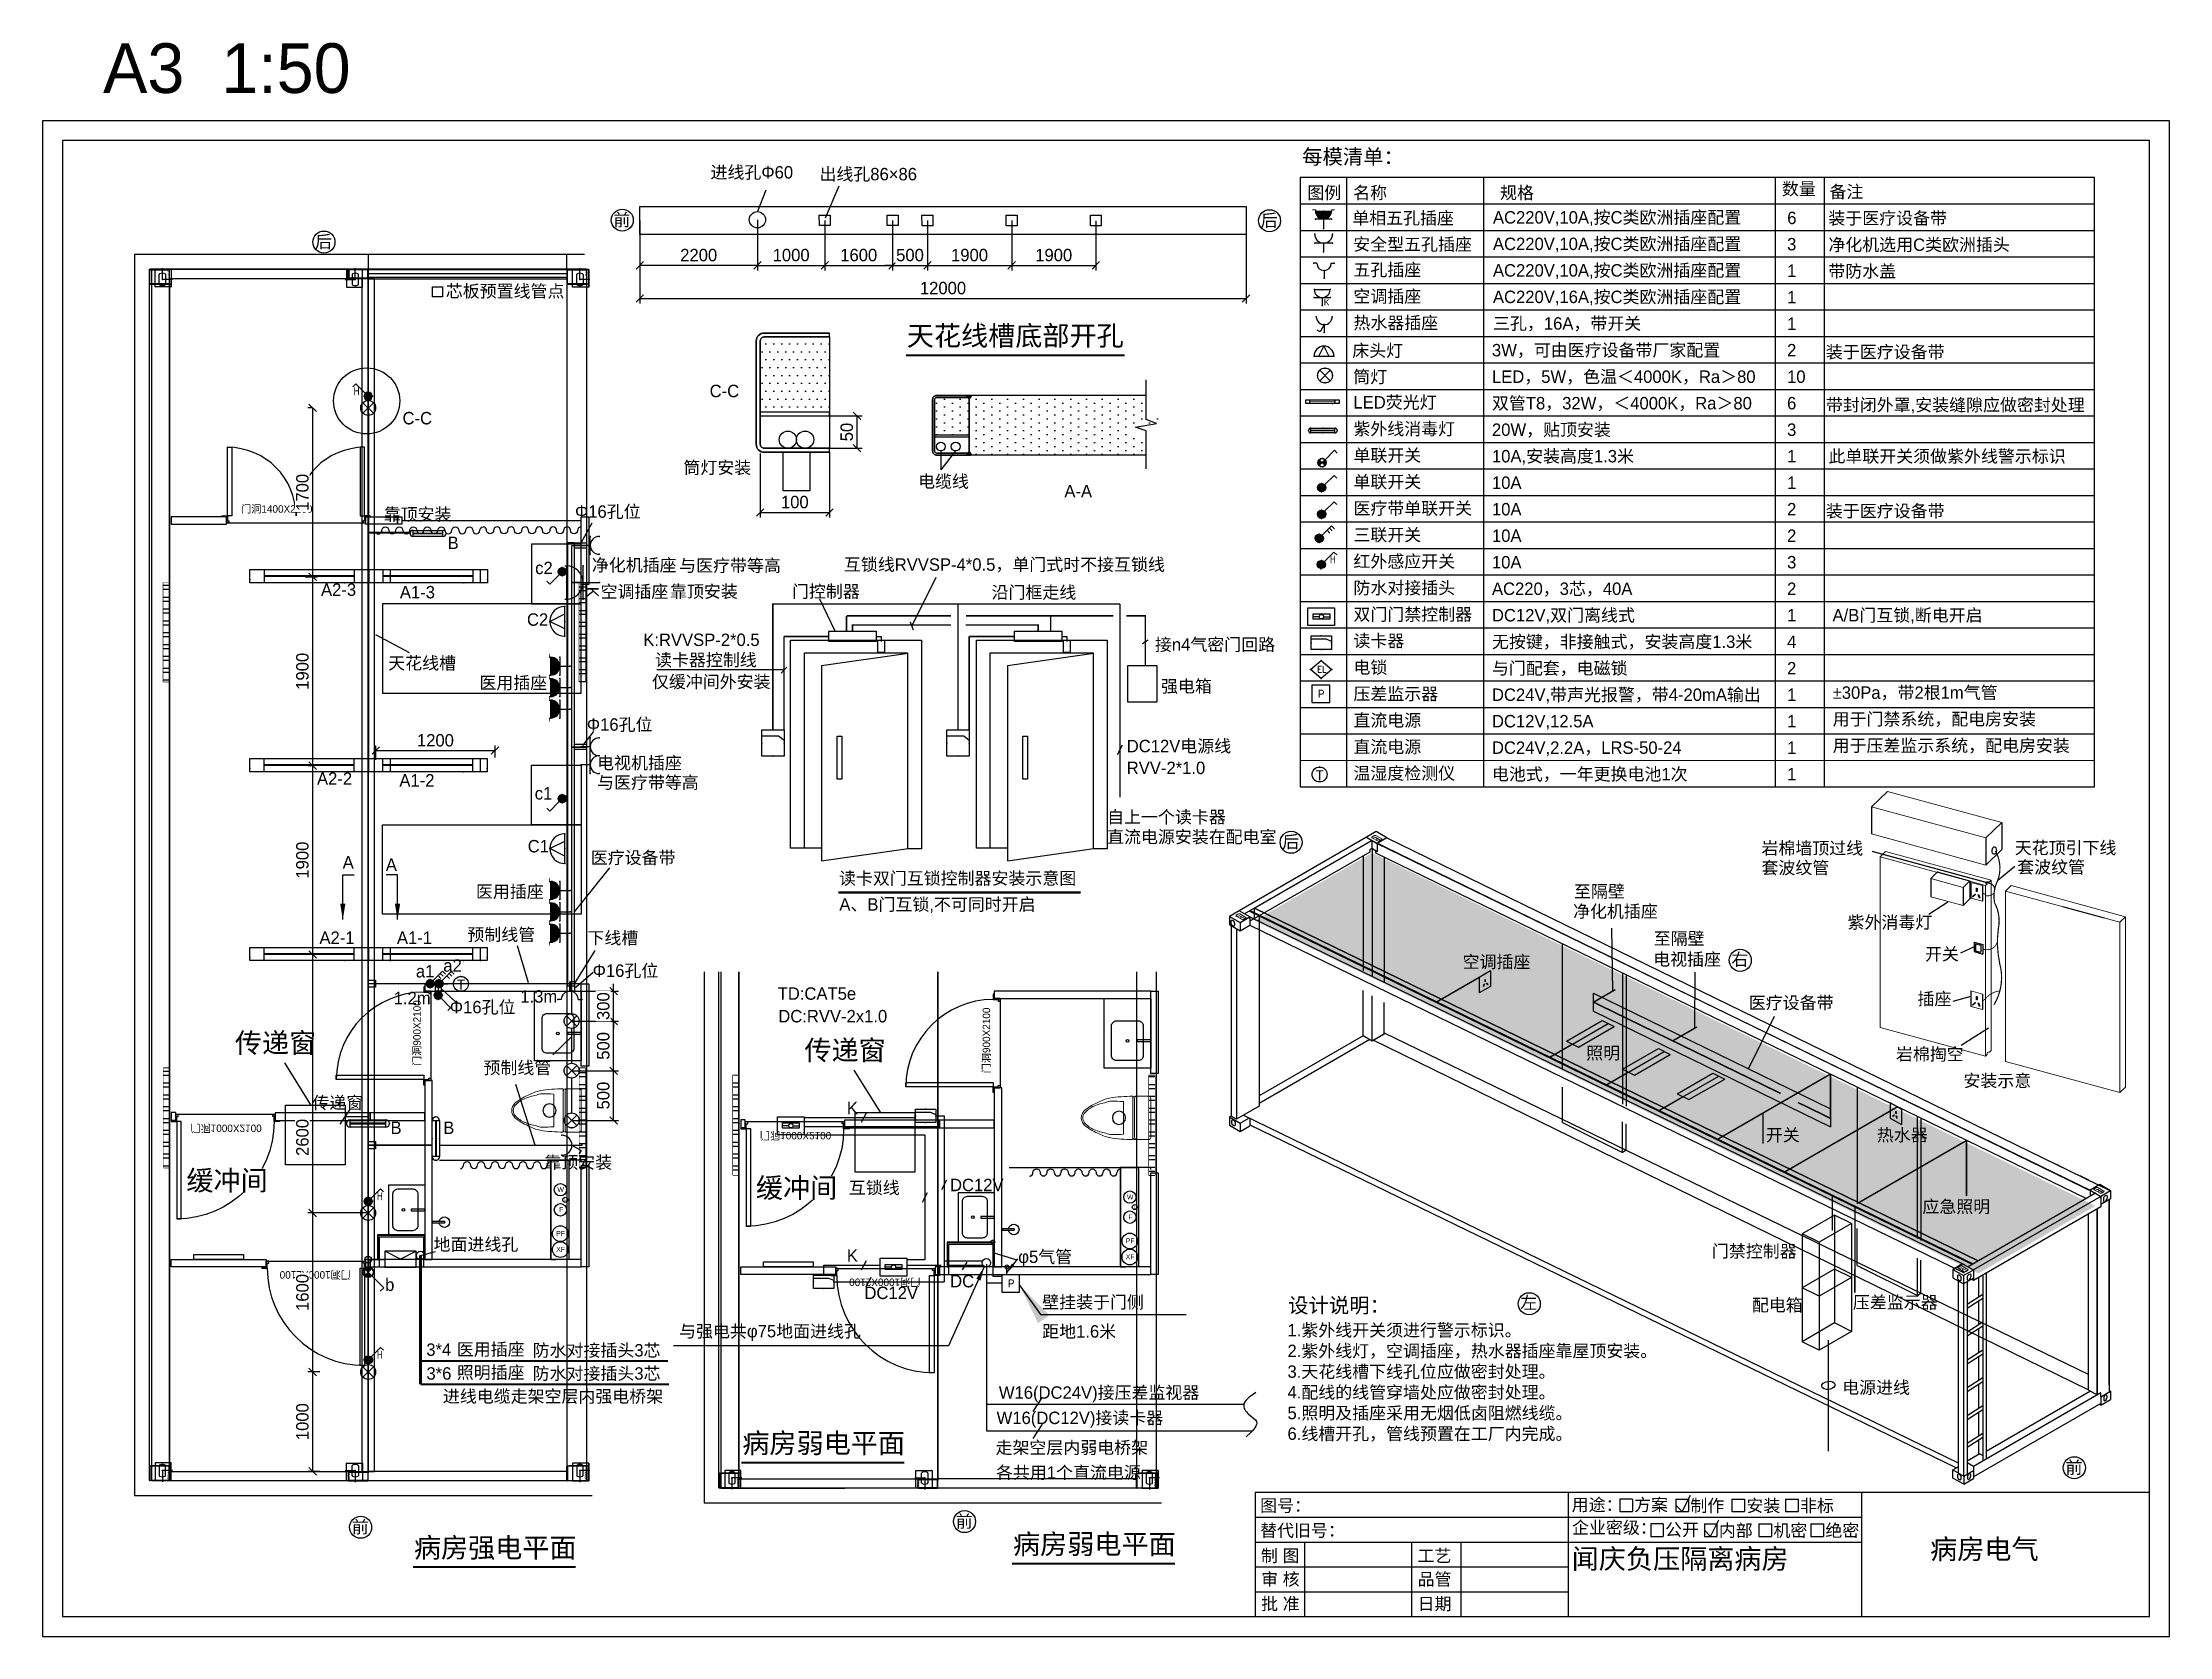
# Model space of a CAD drawing. Extents: x 149787 to 171187, y -41372 to -25335.
import ezdxf
from ezdxf.enums import TextEntityAlignment as Align
from ezdxf.xclip import XClip

# ---------------------------------------------------------------- set-up
doc = ezdxf.new("R2010")
doc.units = 0
doc.header["$LTSCALE"] = 1000
doc.header["$XCLIPFRAME"] = 0
for name, pattern in [('CENTER2', [28.575, 19.05, -3.175, 3.175, -3.175]), ('DASH', [0.35, 0.25, -0.1]), ('DASHED', [0.75, 0.5, -0.25]), ('DOTE', [2.42, 2, -0.2, 0.02, -0.2]), ('L3', [25, 15, -10]), ('PHANTOM', [16, 8, -1.6, 1.6, -1.6, 1.6, -1.6]), ('SLD-实线', [0])]:
    doc.linetypes.add(name, pattern=pattern)
doc.layers.get('0').update_dxf_attribs({"linetype": 'CONTINUOUS'})
doc.layers.get('Defpoints').update_dxf_attribs({"linetype": 'CONTINUOUS'})
for name, color, linetype in [('01', 4, 'CONTINUOUS'), ('1', 10, 'CENTER2'), ('4', 4, 'CONTINUOUS'), ('8', 8, 'CONTINUOUS'), ('ARDIM', 1, 'CONTINUOUS'), ('DIM-照明', 3, 'CONTINUOUS'), ('E-COM-TEL_SYMB', 3, 'CONTINUOUS'), ('EQUIP-安防', 3, 'CONTINUOUS'), ('EQUIP-插座', 3, 'CONTINUOUS'), ('EQUIP-消防', 3, 'CONTINUOUS'), ('EQUIP-照明', 3, 'CONTINUOUS'), ('EQUIP-箱柜', 3, 'CONTINUOUS'), ('EQUIP-通讯', 3, 'CONTINUOUS'), ('TEL_SYMB', 3, 'CONTINUOUS'), ('TEL_TAB', 7, 'CONTINUOUS'), ('TEL_TEXT', 7, 'CONTINUOUS'), ('TEL_TITLE', 7, 'CONTINUOUS'), ('WIRE-动力', 2, 'CONTINUOUS'), ('WIRE-安防', 6, 'CONTINUOUS'), ('WIRE-通讯', 2, 'CONTINUOUS'), ('弱电', 4, 'CONTINUOUS')]:
    doc.layers.add(name, color=color, linetype=linetype)
doc.layers.add('3', color=4, linetype='L3', lineweight=30)
doc.layers.add('厨具洁具', color=165, linetype='CONTINUOUS', lineweight=13)
doc.layers.add('不打印', color=30, linetype='CONTINUOUS', plot=False)
doc.styles.add('_TEL_ATTDEF', font='GBENOR', dxfattribs={"width": 0.8, "height": 3, "bigfont": 'GBCBIG'})
doc.styles.add('_TEL_DIM', font='SIMPLEX', dxfattribs={"width": 0.8, "height": 3.5, "bigfont": 'HZTXT'})
doc.styles.get("Standard").update_dxf_attribs({"font": 'GBENOR', "bigfont": 'GBCBIG'})
doc.styles.add('方正中等线', font='方正中等线简体.TTF')
doc.styles.add('方正中等线_T3', font='方正中等线简体.TTF')
doc.styles.add('方正中等线简体', font='方正中等线简体.TTF')
doc.dimstyles.new('1-100', dxfattribs={"dimscale": 140, "dimtxt": 2, "dimasz": 1, "dimexe": 1, "dimexo": 0, "dimgap": 0.8, "dimtad": 1, "dimdec": 1, "dimrnd": 0.005, "dimdsep": 46, "dimtxsty": '方正中等线', "dimblk": 'OBLIQUE', "dimcen": 0, "dimclrd": 3, "dimclre": 3, "dimclrt": 4, "dimadec": 1, "dimazin": 2, "dimtfac": 1, "dimtdec": 1, "dimtix": 1, "dimtmove": 1, "dimatfit": 3, "dimfxl": 2, "dimfxlon": 1, "dimtolj": 1, "dimtzin": 0, "dimlwd": -1, "dimlwe": -1, "dimarcsym": 0})
doc.dimstyles.new('1-50', dxfattribs={"dimscale": 50, "dimtxt": 2.5, "dimasz": 1.5, "dimexe": 1, "dimexo": 0.02, "dimgap": 0.8, "dimtad": 1, "dimdec": 0, "dimrnd": 0.5, "dimdsep": 46, "dimtxsty": '方正中等线', "dimblk": 'OBLIQUE', "dimcen": 0, "dimclrd": 4, "dimclre": 4, "dimclrt": 4, "dimadec": 1, "dimazin": 2, "dimtfac": 1, "dimtdec": 0, "dimtix": 1, "dimtmove": 1, "dimatfit": 3, "dimfxl": 2, "dimtfill": 1, "dimtolj": 1, "dimtzin": 0, "dimlwd": -1, "dimlwe": -1, "dimarcsym": 0})
doc.dimstyles.new('1-80-10', dxfattribs={"dimscale": 80, "dimtxt": 2.5, "dimasz": 2.5, "dimexe": 0.5, "dimexo": 1, "dimgap": 0.7, "dimtad": 1, "dimdec": 1, "dimlfac": 0.1, "dimrnd": 0.05, "dimdsep": 46, "dimtxsty": '方正中等线', "dimcen": 0, "dimclrd": 4, "dimclre": 4, "dimclrt": 3, "dimadec": 1, "dimazin": 0, "dimtfac": 1, "dimtdec": 1, "dimtix": 1, "dimtmove": 1, "dimatfit": 3, "dimfxl": 1, "dimtolj": 1, "dimtzin": 0, "dimlwd": -1, "dimlwe": -1, "dimarcsym": 0})
doc.dimstyles.get("Standard").update_dxf_attribs({"dimscale": 100, "dimtxt": 3.5, "dimasz": 1, "dimexe": 2.5, "dimexo": 3, "dimgap": 1.5, "dimtad": 1, "dimdec": 0, "dimzin": 0, "dimdsep": 46, "dimtxsty": 'Standard', "dimblk": 'ARCHTICK', "dimcen": 0.09, "dimadec": 0, "dimazin": 0, "dimtfac": 1, "dimtdec": 0, "dimtix": 1, "dimtmove": 2, "dimatfit": 3, "dimfxl": 1, "dimtolj": 1, "dimtzin": 0, "dimarcsym": 0})
pattern_1 = [(90, (-12497719.51, 2469048.67), (-79.375, 39.6875), [0, -79.375])]

msp = doc.modelspace()

# ---------------------------------------------------------------- texts
at = {"style": '方正中等线'}
for s, height, p in [('A3  1:50', 500, (150395.9, -25842.4)), ('前', 125, (155531, -27181.4)), ('后', 125, (162043.2, -27186.3)), ('前', 125, (152898.6, -40333.2)), ('前', 125, (158974.4, -40275.2)), ('病房电气', 200, (168779.2, -40593))]:
    msp.add_text(s, height=height, dxfattribs=at).set_placement(p)
at = {"layer": '1', "color": 4, "linetype": 'ByBlock', "ltscale": 40, "insert": (162313, -38227.6), "char_height": 125, "width": 3807.425, "attachment_point": 1, "style": '方正中等线_T3'}
msp.add_mtext('1.紫外线开关须进行警示标识。\\P2.紫外线灯，空调插座，热水器插座靠屋顶安装。\\P3.天花线槽下线孔位应做密封处理。\\P4.配线的线管穿墙处应做密封处理。\\P5.照明及插座采用无烟低卤阻燃线缆。\\P6.线槽开孔，管线预置在工厂内完成。', dxfattribs=at)
at = {"layer": '4', "style": '方正中等线'}
for s, height, p in [('进线孔Φ60', 125, (156507.8, -26703.1)), ('出线孔86×86', 125, (157604, -26721.3)), ('C-C', 125, (156499.1, -28903.3)), ('筒灯安装', 125, (156235.4, -29673.6)), ('电缆线', 125, (158595.9, -29812.8)), ('A-A', 125, (160068, -29911.1)), ('与医疗带等高', 125, (156192.6, -30659.5)), ('靠顶安装', 125, (156099.8, -30920.5)), ('沿门框走线', 125, (159335.6, -30929.2)), ('T', 100, (162596.4, -32757.7)), ('至隔壁', 125, (165195.1, -33938.1)), ('净化机插座', 125, (165186.1, -34138.5)), ('至隔壁', 125, (165998, -34412.2)), ('空调插座', 125, (164075.1, -34646.3)), ('电视插座', 125, (165992.8, -34620.9)), ('医疗设备带', 125, (166954.5, -35058.4)), ('照明', 125, (165318.7, -35564.3)), ('开关', 125, (167126.9, -36389.1)), ('热水器', 125, (168243.1, -36388.6)), ('应急照明', 125, (168701.1, -37109.3)), ('门禁控制器', 125, (166583.3, -37557.8)), ('设计说明：', 150, (162320.4, -38115.3)), ('配电箱', 125, (166985.7, -38100.4)), ('压差监示器', 125, (168002.1, -38072.3)), ('电源进线', 125, (167894.1, -38929.3)), ('图号：', 125, (162037.8, -40117.5)), ('用途：', 125, (165172.6, -40108.9)), ('方案', 125, (165800.7, -40109.5)), ('制作', 125, (166366.7, -40118.3)), ('安装', 125, (166930.7, -40118.4)), ('非标', 125, (167469.6, -40118.4)), ('替代旧号：', 125, (162037.8, -40367.5)), ('企业密级：', 125, (165176, -40338.5)), ('公开', 125, (166111.9, -40359.5)), ('内部', 125, (166653.2, -40368.3)), ('机密', 125, (167202.9, -40368.3)), ('绝密', 125, (167725.1, -40368.3)), ('制 图', 125, (162046.3, -40622.2)), ('工艺', 125, (163621.3, -40622.2)), ('闻庆负压隔离病房', 200, (165172.6, -40690.6)), ('审 核', 125, (162047.7, -40858.2)), ('品管', 125, (163622.7, -40858.2)), ('批 准', 125, (162047.7, -41105.4)), ('日期', 125, (163622.7, -41105.4))]:
    msp.add_text(s, height=height, dxfattribs=at).set_placement(p)
at = {"layer": 'ARDIM', "color": 4, "style": '方正中等线简体'}
for s, height, p in [('天花线槽底部开孔', 200, (158482.9, -28384.4, 115.6)), ('互锁线RVVSP-4*0.5，单门式时不接互锁线', 125, (157849.8, -30649.2)), ('门控制器', 125, (157327.6, -30919.9)), ('K:RVVSP-2*0.5', 125, (155831.2, -31406.7)), ('接n4气密门回路', 125, (160979.3, -31454.6)), ('读卡器控制线', 125, (155949.6, -31609.1)), ('仅缓冲间外安装', 125, (155918.4, -31828.3)), ('强电箱', 125, (161040.7, -31873.7)), ('DC12V电源线', 125, (160695.9, -32475.7)), ('RVV-2*1.0', 125, (160695.9, -32695.4)), ('自上一个读卡器', 125, (160498.2, -33189.5)), ('直流电源安装在配电室', 125, (160498.2, -33389.4)), ('读卡双门互锁控制器安装示意图', 125, (157800.4, -33806, 96.3)), ('A、B门互锁,不可同时开启', 125, (157804.3, -34068.8, 96.3)), ('病房强电平面', 200, (153523.2, -40578.4, 115.6)), ('病房弱电平面', 200, (159551.2, -40542.3, 115.6))]:
    msp.add_text(s, height=height, dxfattribs=at).set_placement(p)
at = {"layer": 'TEL_TAB', "color": 4, "style": '方正中等线简体'}
for s, height, p in [('每模清单：', 150, (162460.7, -26558.5)), ('数量', 125, (167287.6, -26869.4)), ('图例', 125, (162512.6, -26908.1)), ('名称', 125, (162973.9, -26908.1)), ('规格', 125, (164451.6, -26908.1)), ('备注', 125, (167766.6, -26897.7)), ('单相五孔插座', 125, (162964.8, -27163.5)), ('AC220V,10A,按C类欧洲插座配置', 125, (164380.3, -27156.3)), ('6', 125, (167341.5, -27161.6)), ('装于医疗设备带', 125, (167755, -27164.4)), ('安全型五孔插座', 125, (162974.9, -27427.2)), ('AC220V,10A,按C类欧洲插座配置', 125, (164380.3, -27423)), ('3', 125, (167339.6, -27426)), ('净化机选用C类欧洲插头', 125, (167755, -27431.1)), ('五孔插座', 125, (162976.6, -27684)), ('AC220V,10A,按C类欧洲插座配置', 125, (164380.3, -27689.6)), ('1', 125, (167339.6, -27692.6)), ('带防水盖', 125, (167755, -27697.7)), ('空调插座', 125, (162976.6, -27950.7)), ('AC220V,16A,按C类欧洲插座配置', 125, (164380.3, -27956.3)), ('1', 125, (167339.6, -27959.3)), ('热水器插座', 125, (162976.6, -28217.3)), ('三孔，16A，带开关', 125, (164381.2, -28223.6)), ('1', 125, (167339.6, -28226)), ('床头灯', 125, (162964.8, -28496.9)), ('3W，可由医疗设备带厂家配置', 125, (164370.3, -28492.6)), ('2', 125, (167339.6, -28492.5)), ('装于医疗设备带', 125, (167730.2, -28510.4)), ('筒灯', 125, (162974.9, -28760.5)), ('LED，5W，色温＜4000K，Ra＞80', 125, (164370.3, -28759.3)), ('10', 125, (167339.6, -28759.2)), ('LED荧光灯', 125, (162976.6, -29017.3)), ('双管T8，32W，＜4000K，Ra＞80', 125, (164370.3, -29025.9)), ('6', 125, (167339.6, -29025.8)), ('带封闭外罩,安装缝隙应做密封处理', 125, (167730.2, -29043.7)), ('紫外线消毒灯', 125, (162976.6, -29284)), ('20W，贴顶安装', 125, (164370.3, -29292.6)), ('3', 125, (167339.6, -29292.5)), ('单联开关', 125, (162976.6, -29550.7)), ('10A,安装高度1.3米', 125, (164370.3, -29559.3)), ('1', 125, (167339.7, -29559.2)), ('此单联开关须做紫外线警示标识', 125, (167756, -29559.8)), ('单联开关', 125, (162976.6, -29817.3)), ('10A', 125, (164370.3, -29825.9)), ('1', 125, (167339.7, -29825.8)), ('医疗带单联开关', 125, (162976.6, -30084)), ('10A', 125, (164370.3, -30092.6)), ('2', 125, (167339.7, -30092.5)), ('装于医疗设备带', 125, (167730.2, -30110.4)), ('三联开关', 125, (162976.6, -30350.7)), ('10A', 125, (164370.3, -30359.3)), ('2', 125, (167339.7, -30359.2)), ('红外感应开关', 125, (162976.6, -30617.3)), ('10A', 125, (164370.3, -30625.9)), ('3', 125, (167339.7, -30625.8)), ('防水对接插头', 125, (162976.6, -30884)), ('AC220，3芯，40A', 125, (164370.3, -30892.7)), ('2', 125, (167339.7, -30892.7)), ('双门门禁控制器', 125, (162976.6, -31150.7)), ('DC12V,双门离线式', 125, (164370.3, -31159.3)), ('A/B门互锁,断电开启', 125, (167797.2, -31159.3)), ('1', 125, (167339.7, -31159.2)), ('读卡器', 125, (162976.6, -31417.3)), ('无按键，非接触式，安装高度1.3米', 125, (164370.3, -31426.2)), ('4', 125, (167339.7, -31426.1)), ('电锁', 125, (162976.6, -31683.7)), ('与门配套，电磁锁', 125, (164370.3, -31692.6)), ('2', 125, (167339.7, -31692.5)), ('压差监示器', 125, (162976.6, -31950.1)), ('DC24V,带声光报警，带4-20mA输出', 125, (164370.3, -31959)), ('1', 125, (167339.7, -31958.9)), ('直流电源', 125, (162976.6, -32216.5)), ('DC12V,12.5A', 125, (164370.3, -32225.4)), ('1', 125, (167339.7, -32225.3)), ('直流电源', 125, (162976.6, -32482.9)), ('DC24V,2.2A，LRS-50-24', 125, (164370.3, -32491.8)), ('1', 125, (167339.7, -32491.7)), ('温湿度检测仪', 125, (162976.6, -32749.3)), ('电池式，一年更换电池1次', 125, (164370.3, -32758.3)), ('1', 125, (167339.7, -32758.1))]:
    msp.add_text(s, height=height, dxfattribs=at).set_placement(p)
at = {"layer": '弱电', "style": '方正中等线简体'}
for s, p in [('±30Pa，带2根1m气管', (167798.4, -31937.7)), ('用于门禁系统，配电房安装', (167798.4, -32204.2)), ('用于压差监示系统，配电房安装', (167798.4, -32470.6))]:
    msp.add_text(s, height=124.954, dxfattribs=at).set_placement(p)

# ---------------------------------------------------------------- blocks, each defined once
blk = doc.blocks.new('DFHFGJGJGFJ')
at = {"layer": '8'}
for p, q in [((-238, 1286), (-238, 1108)), ((-76, 1286), (-238, 1286)), ((-80, 1286), (-234, 1286)), ((-149, 1185), (-149, 1299)), ((-76, 1108), (-76, 1286)), ((2038, 1108), (2038, 1286)), ((2038, 1286), (2200, 1286)), ((2042, 1286), (2196, 1286)), ((2111, 1185), (2111, 1299)), ((2200, 1286), (2200, 1108)), ((-250, 1185), (-149, 1185)), ((-238, 1282), (-238, 1112)), ((-238, 1272), (-238, 1272)), ((-238, 1108), (-76, 1108)), ((-234, 1108), (-80, 1108)), ((-181, 1234), (-181, 1135)), ((-117, 1135), (-117, 1234)), ((-76, 1112), (-76, 1282)), ((-19, 1246), (1981, 1246)), ((2200, 1136), (2000, 1136)), ((2038, 1112), (2038, 1282)), ((2200, 1108), (2038, 1108)), ((2196, 1108), (2042, 1108)), ((2079, 1135), (2079, 1234)), ((2212, 1185), (2111, 1185)), ((2143, 1234), (2143, 1135)), ((2200, 1282), (2200, 1112)), ((2200, 1272), (2200, 1272)), ((-250, -10800), (-149, -10800)), ((-238, -10724), (-76, -10724)), ((-238, -10902), (-238, -10724)), ((-238, -10898), (-238, -10728)), ((-238, -10887), (-238, -10887)), ((-76, -10902), (-238, -10902)), ((-234, -10724), (-80, -10724)), ((-80, -10902), (-234, -10902)), ((-181, -10850), (-181, -10751)), ((-149, -10800), (-149, -10915)), ((-117, -10751), (-117, -10850)), ((-76, -10724), (-76, -10902)), ((-76, -10728), (-76, -10898)), ((2200, -10752), (2000, -10752)), ((2038, -10724), (2038, -10902)), ((2200, -10724), (2038, -10724)), ((2038, -10728), (2038, -10898)), ((2038, -10902), (2200, -10902)), ((2196, -10724), (2042, -10724)), ((2042, -10902), (2196, -10902)), ((2079, -10751), (2079, -10850)), ((2111, -10800), (2111, -10915)), ((2212, -10800), (2111, -10800)), ((2143, -10850), (2143, -10751)), ((2200, -10902), (2200, -10724)), ((2200, -10898), (2200, -10728)), ((2200, -10887), (2200, -10887))]:
    blk.add_line(p, q, dxfattribs=at)
at = {"layer": '8', "ltscale": 500}
for p, q in [((-19, 1206), (-19, -10822)), ((1981, 1136), (1981, -10752))]:
    blk.add_line(p, q, dxfattribs=at)
for points in [[(2200, 1108), (2200, 1286), (-2000, 1286), (-2000, 1192)], [(2200, -10724), (2200, -10902), (-2000, -10902), (-2000, -10808)]]:
    blk.add_lwpolyline(points, dxfattribs=at)
at = {"layer": '8', "linetype": 'DASHED', "ltscale": 100}
for points in [[(-219, 1280, -0.414214), (-213, 1286), (-25, 1286, -0.414214), (-19, 1280), (-19, 1256), (-23, 1256), (-23, 1280, 0.414214), (-25, 1282), (-213, 1282, 0.414214), (-215, 1280), (-215, 1202, 0.414214), (-213, 1200), (-25, 1200, 0.414214), (-23, 1202), (-23, 1256), (-19, 1256), (-19, 1202, -0.414214), (-25, 1196), (-213, 1196, -0.414214), (-219, 1202)], [(1985, 1256), (1981, 1256), (1981, 1142, 0.414214), (1987, 1136), (2175, 1136, 0.414214), (2181, 1142), (2181, 1280, 0.414214), (2175, 1286), (1987, 1286, 0.414214), (1981, 1280), (1981, 1256), (1985, 1256), (1985, 1280, -0.414214), (1987, 1282), (2175, 1282, -0.414214), (2177, 1280), (2177, 1142, -0.414214), (2175, 1140), (1987, 1140, -0.414214), (1985, 1142)], [(-219, -10896, 0.414214), (-213, -10902), (-25, -10902, 0.414214), (-19, -10896), (-19, -10872), (-23, -10872), (-23, -10896, -0.414214), (-25, -10898), (-213, -10898, -0.414214), (-215, -10896), (-215, -10818, -0.414214), (-213, -10816), (-25, -10816, -0.414214), (-23, -10818), (-23, -10872), (-19, -10872), (-19, -10818, 0.414214), (-25, -10812), (-213, -10812, 0.414214), (-219, -10818)], [(1985, -10872), (1981, -10872), (1981, -10758, -0.414214), (1987, -10752), (2175, -10752, -0.414214), (2181, -10758), (2181, -10896, -0.414214), (2175, -10902), (1987, -10902, -0.414214), (1981, -10896), (1981, -10872), (1985, -10872), (1985, -10896, 0.414214), (1987, -10898), (2175, -10898, 0.414214), (2177, -10896), (2177, -10758, 0.414214), (2175, -10756), (1987, -10756, 0.414214), (1985, -10758)]]:
    blk.add_lwpolyline(points, format="xyb", close=True, dxfattribs=at)
at = {"layer": '8'}
blk.add_lwpolyline([(-19, 1286), (1981, 1286), (1981, 1206), (-19, 1206)], close=True, dxfattribs=at)
at = {"layer": '8', "ltscale": 500}
for points in [[(-19, 1192), (-2019, 1192), (-2019, -10808), (-19, -10808)], [(-19, 1192), (1981, 1192), (1981, -10808), (-19, -10808)]]:
    blk.add_lwpolyline(points, close=True, dxfattribs=at)
at = {"layer": '8', "ltscale": 2}
blk.add_lwpolyline([(2166, -2864), (2106, -2864), (2106, -1864), (2166, -1864)], close=True, dxfattribs=at)
at = {"layer": '8', "ltscale": 10}
blk.add_lwpolyline([(2166, -6752), (2106, -6752), (2106, -7752), (2166, -7752)], close=True, dxfattribs=at)
at = {"layer": '8'}
for centre, radius, start, end in [((-234, 1282), 4, 90, 180), ((-80, 1282), 4, 0, 90), ((2042, 1282), 4, 90, 180), ((2196, 1282), 4, 360, 90), ((-234, 1112), 4, 180, 270), ((-174, 1234), 6.5, 117.062, 180), ((-174, 1135), 6.5, 180, 242.938), ((-149, 1185), 62, 62.938, 117.062), ((-149, 1185), 62, 242.938, 297.062), ((-124, 1234), 6.5, 0, 62.938), ((-124, 1135), 6.5, 297.062, 0), ((-80, 1112), 4, 270, 0), ((2042, 1112), 4, 180, 270), ((2086, 1234), 6.5, 117.062, 180), ((2086, 1135), 6.5, 180, 242.938), ((2111, 1185), 62, 62.938, 117.062), ((2111, 1185), 62, 242.938, 297.062), ((2136, 1234), 6.5, 0, 62.938), ((2136, 1135), 6.5, 297.062, 0), ((2196, 1112), 4, 270, 360), ((-234, -10728), 4, 90, 180), ((-234, -10898), 4, 180, 270), ((-174, -10751), 6.5, 117.062, 180), ((-174, -10850), 6.5, 180, 242.938), ((-149, -10800), 62, 62.938, 117.062), ((-149, -10800), 62, 242.938, 297.062), ((-124, -10751), 6.5, 0, 62.938), ((-124, -10850), 6.5, 297.062, 0), ((-80, -10728), 4, 0, 90), ((-80, -10898), 4, 270, 0), ((2042, -10728), 4, 90, 180), ((2042, -10898), 4, 180, 270), ((2086, -10751), 6.5, 117.062, 180), ((2086, -10850), 6.5, 180, 242.938), ((2111, -10800), 62, 62.938, 117.062), ((2111, -10800), 62, 242.938, 297.062), ((2136, -10751), 6.5, 0, 62.938), ((2136, -10850), 6.5, 297.062, 0), ((2196, -10728), 4, 0, 90), ((2196, -10898), 4, 270, 0)]:
    blk.add_arc(centre, radius, start, end, dxfattribs=at)
for p in [(-149, 1185), (2111, 1185), (-149, -10800), (2111, -10800)]:
    blk.add_point(p, dxfattribs=at)
at = {"layer": '8', "style": '方正中等线'}
for rotation, p in [(90, (-204, 1190)), (270, (2166, 1274)), (90, (-204, -10890)), (90, (2183, -10890))]:
    blk.add_text('顶角件', height=20, rotation=rotation, dxfattribs=at).set_placement(p)
at = {"ltscale": 10}
for points in [[(2166, -2864), (2106, -2864), (2106, -1864), (2166, -1864)], [(2166, -6752), (2106, -6752), (2106, -7752), (2166, -7752)]]:
    blk.add_wipeout(points, dxfattribs=at).dxf.layer = '8'
at = {"layer": '8'}
h = blk.add_hatch(dxfattribs=at)
h.set_pattern_fill('ANSI32', color=256, scale=25, angle=315)
h.set_pattern_definition([(360, (-11283241.18, 2111362.44), (6e-14, 119.0625), []), (360, (-11283201.5, 2111322.75), (6e-14, 119.0625), [])])
h.paths.add_polyline_path([(2166, -2864), (2106, -2864), (2106, -1864), (2166, -1864)])
at = {"layer": '8', "ltscale": 10}
h = blk.add_hatch(dxfattribs=at)
h.set_pattern_fill('ANSI32', color=256, scale=25, angle=315)
h.set_pattern_definition([(360, (-11283241.18, 2111474.44), (6e-14, 119.0625), []), (360, (-11283201.5, 2111434.75), (6e-14, 119.0625), [])])
h.paths.add_polyline_path([(2166, -6752), (2106, -6752), (2106, -7752), (2166, -7752)])
at = {"layer": '8', "ltscale": 500}
blk.add_line((2181, -10752), (2181, 1136), dxfattribs=at)
blk = doc.blocks.new('DHGJ565151DFHFGH')
at = {"color": 0}
for p, q in [((1531, -12078), (1531, 110)), ((1589, -64), (1589, 106)), ((1593, 110), (1747, 110)), ((1630, -41), (1630, 58)), ((1693, 58), (1693, -41)), ((1751, 106), (1751, -64)), ((1751, 95), (1751, 95)), ((1747, -68), (1593, -68)), ((1589, -11904), (1589, -12074)), ((1747, -11900), (1593, -11900)), ((1630, -11927), (1630, -12026)), ((1693, -12026), (1693, -11927)), ((1751, -12074), (1751, -11904)), ((1593, -12078), (1747, -12078)), ((1751, -12063), (1751, -12063))]:
    blk.add_line(p, q, dxfattribs=at)
for centre, radius, start, end in [((1593, 106), 4, 90, 180), ((1636, 58), 6.5, 117.062, 180), ((1662, 8), 62, 62.938, 117.062), ((1687, 58), 6.5, 0, 62.938), ((1747, 106), 4, 360, 90), ((1593, -64), 4, 180, 270), ((1636, -41), 6.5, 180, 242.938), ((1662, 8), 62, 242.938, 297.062), ((1687, -41), 6.5, 297.062, 0), ((1747, -64), 4, 270, 360), ((1593, -11904), 4, 90, 180), ((1636, -11927), 6.5, 117.062, 180), ((1662, -11976), 62, 62.938, 117.062), ((1687, -11927), 6.5, 0, 62.938), ((1747, -11904), 4, 0, 90), ((1593, -12074), 4, 180, 270), ((1636, -12026), 6.5, 180, 242.938), ((1662, -11976), 62, 242.938, 297.062), ((1687, -12026), 6.5, 297.062, 0), ((1747, -12074), 4, 270, 0)]:
    blk.add_arc(centre, radius, start, end, dxfattribs=at)
at = {"layer": '1', "color": 0}
for p, q in [((1662, 8), (1662, 123)), ((1763, 8), (1662, 8)), ((1662, -11976), (1662, -12091)), ((1763, -11976), (1662, -11976))]:
    blk.add_line(p, q, dxfattribs=at)
at = {"layer": '3', "color": 0, "ltscale": 2}
blk.add_lwpolyline([(1732, -4040), (1672, -4040), (1672, -3040), (1732, -3040)], close=True, dxfattribs=at)
at = {"layer": '3', "color": 0, "ltscale": 10}
blk.add_lwpolyline([(1732, -7928), (1672, -7928), (1672, -8928), (1732, -8928)], close=True, dxfattribs=at)
at = {"layer": '4', "color": 0}
for p, q in [((1751, -40), (1551, -40)), ((1751, -11928), (1551, -11928))]:
    blk.add_line(p, q, dxfattribs=at)
at = {"layer": '4', "color": 0, "linetype": 'DASHED', "ltscale": 100}
for points in [[(1536, 80), (1532, 80), (1532, -34, 0.414214), (1538, -40), (1726, -40, 0.414214), (1732, -34), (1732, 104, 0.414214), (1726, 110), (1538, 110, 0.414214), (1532, 104), (1532, 80), (1536, 80), (1536, 104, -0.414214), (1538, 106), (1726, 106, -0.414214), (1728, 104), (1728, -34, -0.414214), (1726, -36), (1538, -36, -0.414214), (1536, -34)], [(1536, -12048), (1532, -12048), (1532, -11934, -0.414214), (1538, -11928), (1726, -11928, -0.414214), (1732, -11934), (1732, -12072, -0.414214), (1726, -12078), (1538, -12078, -0.414214), (1532, -12072), (1532, -12048), (1536, -12048), (1536, -12072, 0.414214), (1538, -12074), (1726, -12074, 0.414214), (1728, -12072), (1728, -11934, 0.414214), (1726, -11932), (1538, -11932, 0.414214), (1536, -11934)]]:
    blk.add_lwpolyline(points, format="xyb", close=True, dxfattribs=at)
at = {"layer": '4', "color": 0}
for p in [(1662, 8), (1662, -11976)]:
    blk.add_point(p, dxfattribs=at)
at = {"layer": '不打印', "color": 0}
for p, q in [((1589, -68), (1589, 110)), ((1589, 110), (1751, 110)), ((1751, 110), (1751, -68)), ((1751, -68), (1589, -68)), ((1589, -11900), (1589, -12078)), ((1751, -11900), (1589, -11900)), ((1751, -12078), (1751, -11900)), ((1589, -12078), (1751, -12078))]:
    blk.add_line(p, q, dxfattribs=at)
at = {"layer": '不打印', "color": 0, "ltscale": 500}
blk.add_line((1551, -40), (1551, -11928), dxfattribs=at)
at = {"layer": '不打印', "color": 0, "style": '方正中等线'}
for rotation, p in [(270, (1716, 98)), (90, (1734, -12066))]:
    blk.add_text('顶角件', height=20, rotation=rotation, dxfattribs=at).set_placement(p)
at = {"color": 0, "ltscale": 10}
for points in [[(1732, -4040), (1672, -4040), (1672, -3040), (1732, -3040)], [(1732, -7928), (1672, -7928), (1672, -8928), (1732, -8928)]]:
    blk.add_wipeout(points, dxfattribs=at).dxf.layer = '3'
at = {"layer": '3'}
h = blk.add_hatch(dxfattribs=at)
h.set_pattern_fill('ANSI32', color=0, scale=25, angle=315)
h.set_pattern_definition([(360, (-11283675.53, 2110186.36), (6e-14, 119.0625), []), (360, (-11283635.85, 2110146.67), (6e-14, 119.0625), [])])
h.paths.add_polyline_path([(1732, -4040), (1672, -4040), (1672, -3040), (1732, -3040)])
at = {"layer": '3', "ltscale": 10}
h = blk.add_hatch(dxfattribs=at)
h.set_pattern_fill('ANSI32', color=0, scale=25, angle=315)
h.set_pattern_definition([(360, (-11283675.53, 2110298.36), (6e-14, 119.0625), []), (360, (-11283635.85, 2110258.67), (6e-14, 119.0625), [])])
h.paths.add_polyline_path([(1732, -7928), (1672, -7928), (1672, -8928), (1732, -8928)])
at = {"layer": '不打印', "color": 0, "ltscale": 500}
blk.add_line((1732, -11928), (1732, -40), dxfattribs=at)
blk = doc.blocks.new('dfhfghfghj')
at = {"color": 0}
for p, q in [((-10, -376), (-10, -436)), ((990, -376), (990, -436))]:
    blk.add_line(p, q, dxfattribs=at)
blk.add_lwpolyline([(0, -366), (0, 614), (45, 614), (45, -366)], close=True, dxfattribs=at)
for points in [[(-10, -436), (-10, -376), (-55, -376), (-55, -366), (0, -366), (0, -416), (15, -416), (15, -436), (-10, -436)], [(990, -436), (990, -376), (1035, -376), (1035, -366), (980, -366), (980, -416), (965, -416), (965, -436), (990, -436)]]:
    blk.add_lwpolyline(points, dxfattribs=at)
blk.add_arc((0, -366), 980, 0, 90, dxfattribs=at)
at = {"layer": '不打印', "color": 0, "insert": (137, -260), "char_height": 75, "width": 743.63, "attachment_point": 1, "style": '方正中等线', "bg_fill": 3, "box_fill_scale": 1.1, "bg_fill_color": 256, "bg_fill_true_color": 13158600, "bg_fill_transparency": 0}
blk.add_mtext('\\A1;门洞1000X2100', dxfattribs=at)
at = {"layer": '不打印', "color": 0}
blk.add_line((990, -436), (-10, -436), dxfattribs=at)
blk = doc.blocks.new('dfhghgjhj')
at = {"color": 0}
for p, q in [((-10, -65), (-10, -125)), ((890, -65), (890, -125))]:
    blk.add_line(p, q, dxfattribs=at)
blk.add_lwpolyline([(0, -55), (0, 825), (45, 825), (45, -55)], close=True, dxfattribs=at)
for points in [[(-10, -125), (-10, -65), (-55, -65), (-55, -55), (0, -55), (0, -105), (15, -105), (15, -125), (-10, -125)], [(890, -125), (890, -65), (935, -65), (935, -55), (880, -55), (880, -105), (865, -105), (865, -125), (890, -125)]]:
    blk.add_lwpolyline(points, dxfattribs=at)
blk.add_arc((0, -55), 880, 0, 90, dxfattribs=at)
at = {"layer": '不打印', "color": 0, "insert": (137, 51), "char_height": 75, "width": 697.2, "attachment_point": 1, "style": '方正中等线', "bg_fill": 3, "box_fill_scale": 1.1, "bg_fill_color": 256, "bg_fill_true_color": 13158600, "bg_fill_transparency": 0}
blk.add_mtext('\\A1;门洞900X2100', dxfattribs=at)
at = {"layer": '不打印', "color": 0}
blk.add_line((890, -125), (-10, -125), dxfattribs=at)
blk = doc.blocks.new('fsateghdsh')
at = {"layer": '不打印', "color": 0}
blk.add_circle((45, 0), 66.5, dxfattribs=at)
at = {"layer": '厨具洁具', "color": 0, "ltscale": 0.3}
for p, q in [((-254, 218), (-115, 218)), ((-94, -217), (-94, 218)), ((-275, -197), (-275, 197)), ((-112, -197), (-112, 198)), ((0, -165), (0, 165)), ((-254, -217), (-115, -217))]:
    blk.add_line(p, q, dxfattribs=at)
for centre, radius, start, end in [((-254, 197), 20.5, 90, 180), ((-133, 198), 20.5, 0, 78.5848), ((-115, 197), 20.5, 0, 90), ((-94, -1277), 1495, 81.0354, 90), ((-97, 196), 2.97, 25.9933, 33.7883), ((113, -2042), 2210, 89.8361, 92.9335), ((119, 44), 124, 62.537, 89.8279), ((41, -236), 447, 60.9508, 77.3719), ((83, -375), 538, 66.8545, 79.9589), ((107, -244), 426, 47.4033, 69.151), ((182, -143), 285, 44.0973, 66.8545), ((330, 1), 78.7, 0, 44.0973), ((330, 0), 78.7, 315.9027, 0), ((331, 1), 93.9, 0, 47.4033), ((331, 0), 93.9, 312.5967, 0), ((-254, -197), 20.5, 180, 270), ((-133, -197), 20.5, 281.4152, 0), ((-115, -197), 20.5, 270, 0), ((-97, -195), 2.97, 326.2117, 334.0067), ((-94, 1278), 1495, 270, 278.9646), ((113, 2043), 2210, 267.0665, 270.1639), ((119, -43), 124, 270.1721, 297.463), ((41, 237), 447, 282.6281, 299.0492), ((83, 376), 538, 280.0411, 293.1455), ((107, 245), 426, 290.849, 312.5967), ((182, 143), 285, 293.1455, 315.9027)]:
    blk.add_arc(centre, radius, start, end, dxfattribs=at)
blk = doc.blocks.new('fhfghjgjfj')
at = {"color": 0}
for p, q in [((-55, -284), (-55, -344)), ((1345, -284), (1345, -344))]:
    blk.add_line(p, q, dxfattribs=at)
for points in [[(-45, -274), (-45, 416), (0, 416), (0, -274)], [(1335, -274), (1335, 416), (1290, 416), (1290, -274)]]:
    blk.add_lwpolyline(points, close=True, dxfattribs=at)
for points in [[(-55, -344), (-55, -284), (-100, -284), (-100, -274), (-45, -274), (-45, -324), (-30, -324), (-30, -344), (-55, -344)], [(1345, -344), (1345, -284), (1390, -284), (1390, -274), (1335, -274), (1335, -324), (1320, -324), (1320, -344), (1345, -344)]]:
    blk.add_lwpolyline(points, dxfattribs=at)
at = {"layer": '不打印', "color": 0, "insert": (92, -167), "char_height": 75, "width": 751.1, "attachment_point": 1, "style": '方正中等线', "bg_fill": 3, "box_fill_scale": 1.1, "bg_fill_color": 256, "bg_fill_true_color": 13158600, "bg_fill_transparency": 0}
blk.add_mtext('\\A1;门洞1400X2100', dxfattribs=at)
at = {"color": 0}
for centre, start, end in [((-45, -274), 0, 90), ((1335, -274), 90, 180)]:
    blk.add_arc(centre, 690, start, end, dxfattribs=at)
at = {"layer": '不打印', "color": 0}
blk.add_line((-55, -344), (1345, -344), dxfattribs=at)
blk = doc.blocks.new('1234')
at = {"layer": '8'}
blk.add_blockref('DFHFGJGJGFJ', (2089, -1185), dxfattribs=at)
at = {"layer": '8', "ltscale": 500}
blk.add_line((2409, -2426), (4214, -2426), dxfattribs=at)
at = {"layer": '8'}
blk.add_line((2789, -8861), (3909, -8861), dxfattribs=at)
for points in [[(4248, 252), (-281, 252), (-281, -12236), (4322, -12236)], [(4263, 102), (-111, 102), (-111, -12086), (1137, -12086)], [(4214, -8881), (4214, -8861), (3909, -8861), (3909, -9861), (3959, -9861), (3959, -9861)], [(2177, -9861), (2177, -9856), (2169, -9856), (2169, -9616), (2634, -9616), (2634, -9656), (2639, -9656), (2639, -9611), (2164, -9611), (2164, -9861), (2177, -9861)]]:
    blk.add_lwpolyline(points, dxfattribs=at)
for points in [[(2070, 102), (4070, 102), (4070, 252), (2070, 252)], [(2364, -2388), (2409, -2388), (2409, -2463), (2364, -2463)], [(4214, -2388), (4289, -2388), (4289, -3068), (4214, -3068)], [(4214, -3263), (4214, -2663), (3714, -2663), (3714, -3263)], [(4214, -3263), (2214, -3263), (2214, -4163), (4214, -4163)], [(4214, -4886), (4214, -5486), (3714, -5486), (3714, -4886)], [(4214, -6386), (2214, -6386), (2214, -5486), (4214, -5486)], [(3744, -7161), (4214, -7161), (4214, -7861), (3744, -7861)], [(4214, -7086), (4289, -7086), (4289, -7916), (4214, -7916)], [(4213, -7595), (4213, -7578), (4078, -7578), (4078, -7595)], [(2639, -8386), (2089, -8386), (2089, -8461), (2639, -8461)], [(4089, -8861), (4089, -9861), (3909, -9861), (3909, -8861)], [(4214, -8916), (4289, -8916), (4289, -9936), (4214, -9936)], [(2279, -9111), (2639, -9111), (2639, -9611), (2279, -9611)], [(2639, -9370), (2639, -9353), (2503, -9353), (2503, -9370)], [(316, -9861), (316, -9811), (816, -9811), (816, -9861)], [(2179, -9936), (2629, -9936), (2629, -9636), (2179, -9636)], [(4214, -9861), (2089, -9861), (2089, -9936), (4214, -9936)]]:
    blk.add_lwpolyline(points, close=True, dxfattribs=at)
for points in [[(2158, -2558, 0.533281), (2207, -2525, -1), (2277, -2525, 1), (2348, -2525, -1), (2418, -2525, 1), (2489, -2525, -1), (2559, -2525, 1), (2629, -2525, -1), (2700, -2525, 1), (2770, -2525, -1), (2841, -2525, 1), (2911, -2525, -1), (2982, -2525, 1), (3052, -2525, -1), (3122, -2525, 1), (3193, -2525, -0.40721), (3227, -2490)], [(4212, -2490, 0.414214), (4177, -2525, -1), (4107, -2525, 1), (4036, -2525, -1), (3966, -2525, 1), (3896, -2525, -1), (3825, -2525, 1), (3755, -2525, -1), (3684, -2525, 1), (3614, -2525, -1), (3543, -2525, 1), (3473, -2525, -1), (3402, -2525, 1), (3332, -2525, -1), (3262, -2525, 0.40721), (3227, -2490)], [(2994, -8947, 0.414214), (3029, -8911, -1), (3100, -8911, 1), (3170, -8911, -1), (3241, -8911, 1), (3311, -8911, -1), (3382, -8911, 1), (3452, -8911, -1), (3522, -8911, 1), (3593, -8911, -1), (3663, -8911, 1), (3734, -8911, -1), (3804, -8911, 1), (3875, -8911, -0.40721), (3909, -8876)]]:
    blk.add_lwpolyline(points, format="xyb", dxfattribs=at)
for points in [[(3869, -7386), (4089, -7386, -0.414214), (4139, -7436), (4139, -7736, -0.414214), (4089, -7786), (3869, -7786, -0.414214), (3819, -7736), (3819, -7436, -0.414214)], [(2369, -9151), (2519, -9151, -0.414214), (2569, -9201), (2569, -9521, -0.414214), (2519, -9571), (2369, -9571, -0.414214), (2319, -9521), (2319, -9201, -0.414214)]]:
    blk.add_lwpolyline(points, format="xyb", close=True, dxfattribs=at)
for centre, radius in [((3979, -7586), 13.5), ((4004, -9159), 62.5), ((2424, -9361), 13.5), ((4004, -9361), 62.5), ((4053, -9260), 25), ((4004, -9601), 79.5), ((4004, -9761), 79.5)]:
    blk.add_circle(centre, radius, dxfattribs=at)
at = {"layer": '8', "ltscale": 0.2, "extrusion": (0, 0, -1)}
blk.add_ellipse((2836, -9485), major_axis=(-37.1, 37.1), ratio=1, start_param=5.631521, end_param=11.647243, dxfattribs=at)
at = {"layer": '8', "ltscale": 0.2}
blk.add_rational_spline([(2836, -9478), (2843, -9478), (2843, -9485), (2843, -9492), (2836, -9492), (2775, -9492), (2714, -9492), (2714, -9485), (2714, -9478), (2775, -9478), (2836, -9478)], [1, 0.707106781187, 1, 0.707106781187, 1, 1, 1, 1, 1, 1, 1], degree=2, knots=[0, 0, 0, 1.570796, 1.570796, 3.141593, 3.141593, 4.141593, 4.141593, 5.141593, 5.141593, 6.141593, 6.141593, 6.141593], dxfattribs=at)
at = {"layer": '8', "color": 8, "xscale": -1}
blk.add_blockref('fsateghdsh', (3939, -8362), dxfattribs=at)
at = {"layer": '8', "style": '方正中等线'}
for s, height, p in [('W', 50, (3974, -9183)), ('F', 50, (3990, -9384)), ('L', 30, (4044, -9273)), ('PF', 50, (3962, -9624)), ('XF', 50, (3962, -9784))]:
    blk.add_text(s, height=height, dxfattribs=at).set_placement(p)
at = {"layer": '8'}
blk.add_blockref('DHGJ565151DFHFGH', (-1662, -8), dxfattribs=at)
at = {"layer": '8', "color": 8, "rotation": 90}
blk.add_blockref('dfhghgjhj', (2574, -8051), dxfattribs=at)
at = {"layer": '8', "insert": (729, -7804), "char_height": 200, "width": 795.91, "attachment_point": 7, "style": '方正中等线', "bg_fill": 3, "box_fill_scale": 1.1, "bg_fill_color": 256, "bg_fill_true_color": 13158600, "bg_fill_transparency": 0}
blk.add_mtext('\\A1;传递窗', dxfattribs=at)
at = {"layer": '8'}
for points in [[(644, -2388), (89, -2388), (89, -2463), (644, -2463)], [(4214, -7086), (2639, -7086), (2639, -7161), (4214, -7161)], [(2639, -9861), (2714, -9861), (2714, -8061), (2639, -8061)], [(89, -9861), (1044, -9861), (1044, -9936), (89, -9936)]]:
    blk.add_lwpolyline(points, close=True, dxfattribs=at)
at = {"layer": '8', "color": 8, "xscale": -1, "rotation": 180}
blk.add_blockref('dfhfghfghj', (144, -8838), dxfattribs=at)
at = {"layer": '8'}
blk.add_line((1494, -8306), (1231, -7881), dxfattribs=at)
for points in [[(1239, -8307), (1839, -8307), (1839, -8907), (1239, -8907)], [(89, -8461), (134, -8461), (134, -8383), (89, -8383)], [(2089, -8386), (1134, -8386), (1134, -8461), (2089, -8461)]]:
    blk.add_lwpolyline(points, close=True, dxfattribs=at)
at = {"layer": '8', "color": 8}
blk.add_blockref('fhfghjgjfj', (699, -2105), dxfattribs=at)
at = {"layer": '8', "color": 8, "rotation": 180}
blk.add_blockref('dfhfghfghj', (2034, -10313), dxfattribs=at)
at = {"layer": '8', "insert": (241, -9188), "char_height": 200, "width": 795.91, "attachment_point": 7, "style": '方正中等线', "bg_fill": 3, "box_fill_scale": 1.1, "bg_fill_color": 256, "bg_fill_true_color": 13158600, "bg_fill_transparency": 0}
blk.add_mtext('\\A1;缓冲间', dxfattribs=at)
at = {"layer": '8'}
for points in [[(2044, -2388), (2364, -2388), (2364, -2463), (2044, -2463)], [(2044, -9936), (2089, -9936), (2089, -9861), (2044, -9861)]]:
    blk.add_lwpolyline(points, close=True, dxfattribs=at)
blk = doc.blocks.new('$equip$00002851')
for p, q in [((-0.5, 0), (0.5, 0)), ((-0.25, 0), (0, 0.5)), ((0, 0.5), (0.25, 0))]:
    blk.add_line(p, q)
at = {"const_width": 0.0333}
blk.add_lwpolyline([(-0.5, 0), (0.5, 0, 1.003184), (-0.5, 0), (0.5, 0)], format="xyb", dxfattribs=at)
blk.add_arc((0, 0), 0.5, 0, 180)
for p in [(-0.5, 0), (0, 0.5), (0, 0), (0.5, 0.002)]:
    blk.add_point(p)
at = {"color": 7, "style": '_TEL_DIM', "flags": 1}
for tag in ['A', 'REMARK']:
    blk.add_attdef(tag, text='', height=0.00002, dxfattribs=at).set_placement((0, 0), align=Align.MIDDLE_CENTER)
blk = doc.blocks.new('$equip$00002539')
for p, q in [((-0.35, 0.35), (0.35, -0.35)), ((0.35, 0.35), (-0.35, -0.35))]:
    blk.add_line(p, q)
at = {"const_width": 0.04}
blk.add_lwpolyline([(-0.5, 0, 1), (0.5, 0, 1), (-0.5, 0, 0.911406)], format="xyb", dxfattribs=at)
blk.add_circle((0, 0), 0.5)
for p in [(-0.5, 0), (0, 0.5), (0.5, 0), (0, -0.5)]:
    blk.add_point(p)
at = {"color": 7, "style": '_TEL_DIM', "flags": 1}
blk.add_attdef('A', text='', height=0.00002, dxfattribs=at).set_placement((0, 0), align=Align.MIDDLE_CENTER)
blk = doc.blocks.new('$equip$00001962')
for p, q in [((0.15, 0.36), (0.63, 0.83)), ((0.63, 0.83), (0.77, 0.69))]:
    blk.add_line(p, q)
blk.add_circle((0, 0.21), 0.208)
for p in [(-0.21, 0.21), (0, 0.42), (0, 0), (0.21, 0.21)]:
    blk.add_point(p)
for points in [[(-0.18, 0.31), (0.18, 0.31), (-0.21, 0.21), (0.21, 0.21)], [(-0.18, 0.1), (0.18, 0.1), (-0.21, 0.21), (0.21, 0.21)], [(-0.1, 0.39), (0.1, 0.39), (-0.18, 0.31), (0.18, 0.31)], [(-0.1, 0.03), (0.1, 0.03), (-0.18, 0.1), (0.18, 0.1)], [(0, 0.42), (0, 0.42), (-0.1, 0.39), (0.1, 0.39)], [(0, 0), (0, 0), (-0.1, 0.03), (0.1, 0.03)]]:
    blk.add_solid(points)
at = {"layer": 'TEL_TEXT', "style": '_TEL_DIM', "flags": 1}
blk.add_attdef('A', text='', height=0.00002, dxfattribs=at).set_placement((0, 0), align=Align.MIDDLE_CENTER)
blk = doc.blocks.new('$equip$00001822')
for p, q in [((0.15, 0.36), (0.62, 0.83)), ((0.62, 0.83), (0.77, 0.69))]:
    blk.add_line(p, q)
blk.add_circle((0, 0.21), 0.208)
for p in [(-0.21, 0.21), (-0.02, 0), (0, 0.42), (0.21, 0.21)]:
    blk.add_point(p)
for points in [[(-0.18, 0.31), (0.18, 0.31), (-0.21, 0.21), (0.21, 0.21)], [(-0.18, 0.1), (0.18, 0.1), (-0.21, 0.21), (0.21, 0.21)], [(-0.1, 0.39), (0.1, 0.39), (-0.18, 0.31), (0.18, 0.31)], [(-0.1, 0.03), (0.1, 0.03), (-0.18, 0.1), (0.18, 0.1)], [(0, 0.42), (0, 0.42), (-0.1, 0.39), (0.1, 0.39)], [(0, 0), (0, 0), (-0.1, 0.03), (0.1, 0.03)]]:
    blk.add_solid(points)
at = {"color": 7, "style": '_TEL_DIM'}
blk.add_attdef('$TEXT$', text='', height=0.4, dxfattribs=at).set_placement((0.58, 0.46), align=Align.MIDDLE_CENTER)
at = {"color": 7, "style": '_TEL_DIM', "flags": 1}
blk.add_attdef('A', text='', height=0.00002, dxfattribs=at).set_placement((0, 0), align=Align.MIDDLE_CENTER)
blk = doc.blocks.new('$equip_U$00000201(USER-20191008PK)')
for p, q in [((-1.2, 0.25), (-1.2, -0.25)), ((-1.2, 0.25), (1.2, 0.25)), ((1.2, 0.25), (1.2, -0.25)), ((1.2, -0.25), (-1.2, -0.25))]:
    blk.add_line(p, q)
at = {"const_width": 0.14}
blk.add_lwpolyline([(-1.2, 0), (1.2, 0)], dxfattribs=at)
for centre, start, end in [((-1.2, 0), 90, 270), ((1.2, 0), 270, 90)]:
    blk.add_arc(centre, 0.25, start, end)
for p in [(-1.45, 0), (0, 0.25), (1.45, 0), (0, -0.25)]:
    blk.add_point(p)
at = {"layer": 'TEL_TEXT', "style": '_TEL_DIM', "flags": 1}
blk.add_attdef('A', text='', height=0.000025, dxfattribs=at).set_placement((0, 0), align=Align.MIDDLE_CENTER)
blk = doc.blocks.new('$equip_U$00000001(USER-20191008PK)')
h = blk.add_hatch(color=256)
h.paths.add_polyline_path([(0, 0.208), (-0.148, 0.354, 0.19685), (-0.208, 0.208, 0.200977), (-0.146, 0.06)])
h.paths.add_polyline_path([(0.208, 0.208, 0.200977), (0.146, 0.357), (0, 0.208), (0.148, 0.062, 0.19685)])
for p, q in [((-0.148, 0.354), (0.148, 0.062)), ((-0.146, 0.06), (0.146, 0.357)), ((0.147, 0.356), (0.625, 0.833)), ((0.625, 0.833), (0.766, 0.692))]:
    blk.add_line(p, q)
at = {"const_width": 0.0333}
blk.add_lwpolyline([(0.769, 0.695), (0.628, 0.836)], dxfattribs=at)
blk.add_circle((0, 0.208), 0.208)
for p in [(-0.208, 0.208), (-0.193, 0.287), (-0.191, 0.124), (-0.148, 0.354), (-0.146, 0.06), (-0.078, 0.401), (-0.078, 0.015), (0, 0.417), (0, 0), (0.078, 0.401), (0.078, 0.015), (0.148, 0.062), (0.191, 0.293), (0.193, 0.13), (0.208, 0.208)]:
    blk.add_point(p)
at = {"layer": 'TEL_TEXT', "style": '_TEL_DIM', "flags": 1}
blk.add_attdef('A', text='', height=0.00002, dxfattribs=at).set_placement((0, 0), align=Align.MIDDLE_CENTER)
blk = doc.blocks.new('DFSFSDFSFSDFDSF')
blk.add_hatch(color=3).paths.add_polyline_path([(292, -135), (292, 135, 1)])
at = {"color": 3}
for p, q in [((157, -135), (157, 135)), ((313, 135), (292, 135)), ((292, 135), (292, -135)), ((157, 0), (0, 0)), ((313, -135), (292, -135))]:
    blk.add_line(p, q, dxfattribs=at)
at = {"color": 3, "const_width": 13.5}
for points in [[(313, 135), (313, 189)], [(313, 133), (313, 187)], [(313, -189), (313, -135)]]:
    blk.add_lwpolyline(points, dxfattribs=at)
at = {"color": 3}
blk.add_arc((292, 0), 135, 90, 270, dxfattribs=at)
for p in [(157, 135), (0, 0), (157, -135), (292, 0)]:
    blk.add_point(p, dxfattribs=at)
at = {"color": 3, "style": '_TEL_DIM', "flags": 1}
blk.add_attdef('A', text='', height=0.00675, rotation=270, dxfattribs=at).set_placement((0, 0), align=Align.MIDDLE_CENTER)
blk = doc.blocks.new('$equip$00001267')
for p, q in [((0.5, 0.5), (-0.5, 0.5)), ((0, 0.5), (0, 0))]:
    blk.add_line(p, q)
blk.add_arc((0, 1), 0.5, 180, 0)
for p in [(-0.5, 1), (-0.5, 0.5), (0, 0), (0.5, 1), (0.5, 0.5)]:
    blk.add_point(p)
at = {"flags": 9}
blk.add_attdef('A', (0, 0), '', height=0.00002, dxfattribs=at)
blk = doc.blocks.new('$equip$00001277')
for p, q in [((-0.49, 1), (-0.69, 1)), ((0, 0.51), (0, 0)), ((0.49, 1), (0.69, 1))]:
    blk.add_line(p, q)
blk.add_arc((0, 1), 0.486, 180, 0)
for p in [(-0.69, 1), (0, 0.51), (0, 0), (0.69, 1)]:
    blk.add_point(p)
at = {"flags": 9}
blk.add_attdef('A', (0, 0), '', height=0.00002, dxfattribs=at)
blk = doc.blocks.new('$equip$00001765')
for p, q in [((0, 0.55), (0, 1.05)), ((0.5, 0.55), (-0.5, 0.55)), ((-0.5, 0.05), (0.5, 0.05)), ((-0.5, 0), (-0.5, 0.05)), ((0.5, 0), (0.5, 0.05))]:
    blk.add_line(p, q)
blk.add_arc((0, 0.05), 0.5, 0, 180)
for p in [(0, 1.05), (-0.5, 0.55), (0, 0.05), (0.5, 0.55)]:
    blk.add_point(p)
at = {"color": 7, "style": '_TEL_DIM'}
blk.add_attdef('$TEXT$', text='', height=0.4, dxfattribs=at).set_placement((0.295, 0.837), align=Align.MIDDLE_CENTER)
at = {"color": 7, "style": '_TEL_DIM', "flags": 1}
blk.add_attdef('A', text='', height=0.00002, dxfattribs=at).set_placement((0, 0), align=Align.MIDDLE_CENTER)
blk = doc.blocks.new('$equip$00001278')
for p, q in [((-0.26, 0.04), (-0.44, 0.16)), ((0, 0.5), (-0.26, 0.04)), ((0, 0.5), (0, 0))]:
    blk.add_line(p, q)
blk.add_arc((0, 1), 0.5, 180, 0)
for p in [(-0.5, 1), (0, 0.5), (0, 0), (0.5, 1)]:
    blk.add_point(p)
at = {"flags": 9}
blk.add_attdef('A', (0, 0), '', height=0.00002, dxfattribs=at)
blk = doc.blocks.new('gdfgdfgdg')
at = {"color": 1}
for p, q in [((0, 580), (0, 600)), ((0, 183), (0, 203)), ((0, 0), (0, 20))]:
    blk.add_line(p, q, dxfattribs=at)
for points in [[(0, 0, -0.000001), (0, 0), (-328, 0, -0.414214), (-368, 40), (-368, 560, -0.414214), (-328, 600), (0, 600)], [(0, 600, 0.000001), (0, 600), (-328, 600, 0.414214), (-368, 560), (-368, 40, 0.414214), (-328, 0), (0, 0)]]:
    blk.add_lwpolyline(points, format="xyb", dxfattribs=at)
at = {"layer": '01', "color": 1}
for points in [[(0, 20, -0.000002), (0, 20), (-328, 20, -0.414214), (-348, 40), (-348, 560, -0.414214), (-328, 580), (0, 580)], [(0, 580, 0.000002), (0, 580), (-328, 580, 0.414214), (-348, 560), (-348, 40, 0.414214), (-328, 20), (0, 20)]]:
    blk.add_lwpolyline(points, format="xyb", dxfattribs=at)
for points in [[(-348, 203), (0, 203)], [(-348, 183), (0, 183)]]:
    blk.add_lwpolyline(points, dxfattribs=at)
blk = doc.blocks.new('hgdfgdfgdsg')
at = {"color": 4, "linetype": 'SLD-实线', "lineweight": 15}
for p, q in [((-1302, 1687), (-1638, 1359)), ((-1638, 1359), (0, 914)), ((336, 1242), (-1302, 1687)), ((336, 1242), (0, 914)), ((-1638, 445), (-13, 4)), ((323, 331), (-13, 4))]:
    blk.add_line(p, q, dxfattribs=at)
at = {"color": 4}
for p, q in [((-1638, 1359), (-1638, 445)), ((336, 1242), (336, 328)), ((0, 914), (0, 0))]:
    blk.add_line(p, q, dxfattribs=at)
blk = doc.blocks.new('hrthgthgh')
at = {"color": 4, "linetype": 'SLD-实线', "lineweight": 15}
for p, q in [((-3896, 5049), (-4162, 4790)), ((-1979, 4528), (-3896, 5049)), ((-2245, 4269), (-4162, 4790)), ((-2245, 3815), (-4162, 4336)), ((-1979, 4528), (-2245, 4269)), ((-3927, 4041), (-4021, 3950)), ((-4021, 3950), (-2252, 3469)), ((-4021, 3950), (-4021, 1093)), ((-2158, 3560), (-3927, 4041)), ((-2245, 3815), (-1979, 4075)), ((-2500, 3522), (-2303, 3469)), ((-2500, 3261), (-2303, 3208)), ((-2252, 3469), (-2225, 3496)), ((-2252, 3469), (-2252, 612)), ((-2186, 3534), (-2158, 3560)), ((-2158, 3560), (-2158, 703)), ((-1824, 3469), (-1917, 3378)), ((-1917, 3378), (-1917, 521)), ((-1917, 3378), (0, 2857)), ((93, 2948), (-1824, 3469)), ((0, 2857), (93, 2948)), ((0, 2857), (0, 0)), ((93, 2948), (93, 91)), ((-2500, 1705), (-2303, 1652)), ((-2500, 1444), (-2303, 1391)), ((-4021, 1093), (-2252, 612)), ((-2252, 612), (-2225, 639)), ((-2186, 677), (-2158, 703)), ((-1917, 521), (0, 0)), ((0, 0), (93, 91))]:
    blk.add_line(p, q, dxfattribs=at)
at = {"color": 4}
for p, q in [((-4162, 4790), (-4162, 4336)), ((-1979, 4528), (-1979, 4075)), ((-2245, 4269), (-2245, 3815)), ((-2046, 3561), (-1761, 3795)), ((-2500, 3522), (-2500, 3261)), ((-2303, 3469), (-2303, 3208)), ((-2883, 3194), (-3201, 2986)), ((-959, 3118), (-263, 2929)), ((-2443, 2522), (-2443, 2363)), ((-2443, 2522), (-2295, 2482)), ((-2443, 2443), (-2671, 2336)), ((-2443, 2363), (-2295, 2323)), ((-2419, 2493), (-2419, 2375)), ((-2419, 2493), (-2332, 2470)), ((-2419, 2375), (-2332, 2352)), ((-2332, 2470), (-2332, 2352)), ((-2295, 2482), (-2295, 2323)), ((-2500, 1613), (-2798, 1526)), ((-2500, 1705), (-2500, 1444)), ((-2303, 1652), (-2303, 1391)), ((-2202, 1081), (-2660, 791))]:
    blk.add_line(p, q, dxfattribs=at)
at = {"color": 2, "const_width": 20}
blk.add_lwpolyline([(-4157, 4045), (-2186, 3509)], dxfattribs=at)
at = {"color": 2}
for points, const_width in [([(-2088, 4052, -0.246887), (-2066, 3514, 0.149146), (-2100, 3184, -0.172695), (-2037, 2746, 0.086707), (-2013, 2158, -0.205361), (-2110, 1471, -4.038075)], 20), ([(-2107, 3351, -0.289286), (-2250, 3301, 0.409122), (-2303, 3338, 0.026903)], 13.3), ([(-2186, 3509, -0.181443), (-2126, 3474, -0.243942), (-2098, 3403, 0.797372)], 20), ([(-2295, 2403, 0.133469), (-2174, 2403, 0.324743), (-2051, 2555, -40.452977)], 13.3), ([(-2011, 1705, 0.174733), (-2234, 1594, -0.16002), (-2303, 1539, 0.026903)], 13.3)]:
    blk.add_lwpolyline(points, format="xyb", dxfattribs=dict(at, const_width=const_width))
at = {"color": 4}
for points in [[(-2425, 3329), (-2420, 3323), (-2464, 3283), (-2469, 3289)], [(-2401, 3428), (-2393, 3428), (-2393, 3369), (-2401, 3369)], [(-2346, 3264), (-2354, 3261), (-2377, 3316), (-2369, 3319)], [(-2425, 1512), (-2420, 1506), (-2463, 1466), (-2469, 1472)], [(-2401, 1611), (-2392, 1611), (-2392, 1552), (-2401, 1552)], [(-2346, 1447), (-2354, 1444), (-2377, 1499), (-2369, 1502)]]:
    blk.add_lwpolyline(points, close=True, dxfattribs=at)
at = {"color": 4, "linetype": 'SLD-实线', "lineweight": 15, "flags": 128}
blk.add_lwpolyline([(-2186, 3534), (-2192, 3535), (-2199, 3536), (-2207, 3536), (-2214, 3536), (-2221, 3535), (-2227, 3533), (-2233, 3531), (-2238, 3528), (-2242, 3525), (-2245, 3521), (-2246, 3518), (-2247, 3514), (-2246, 3510), (-2244, 3507), (-2240, 3503), (-2236, 3500), (-2231, 3498), (-2225, 3496)], dxfattribs=at)
at = {"color": 4, "linetype": 'SLD-实线', "lineweight": 15}
blk.add_arc((-2197, 649), 29.7, 67.928, 200.6821, dxfattribs=at)
at = {"color": 4}
blk.add_ellipse((-2106, 4058), major_axis=(5.6, 63.6), ratio=0.557482, dxfattribs=at)
at = {"color": 4, "xscale": 0.3333333333333333, "yscale": 0.3333333333333333, "zscale": 0.3333333333333333}
blk.add_blockref('hgdfgdfgdsg', (-2625, 3136), dxfattribs=at)
at = {"layer": 'DIM-照明', "color": 4, "style": '方正中等线'}
for s, p in [('岩棉墙顶过线', (-6009, 3994)), ('天花顶引下线', (-1762, 4000)), ('套波纹管', (-6009, 3665)), ('套波纹管', (-1720, 3676)), ('紫外消毒灯', (-4566, 2750)), ('开关', (-3266, 2218)), ('插座', (-3392, 1467)), ('岩棉掏空', (-3754, 540)), ('安装示意', (-2622, 95))]:
    blk.add_text(s, height=208.3, dxfattribs=at).set_placement(p)
blk = doc.blocks.new('dfgjhjktyh')
at = {"layer": '8'}
h = blk.add_hatch(dxfattribs=at)
h.set_pattern_fill('DOTS', color=256, scale=35, angle=90)
h.set_pattern_definition([(90, (-891241.49, -38259.3), (-55.5625, 27.78125), [0, -55.5625])])
h.paths.add_polyline_path([(-7134, 6323), (-5953, 7005), (1326, 3454), (146, 2773)])
for centre in [(-6767, 7112), (-2249, 5924), (-4372, 2469), (1113, 819)]:
    blk.add_circle(centre, 111)
at = {"layer": '01'}
for p, q in [((-6009, 7162), (-7290, 6422)), ((-5954, 7131), (-7236, 6391)), ((-5911, 7219), (-6009, 7162)), ((-6009, 7162), (-5901, 7100)), ((-5803, 7157), (-5911, 7219)), ((-5803, 7157), (-5901, 7100)), ((-5901, 7100), (1272, 3611)), ((-5803, 7157), (1478, 3606)), ((-7182, 6360), (-7290, 6422)), ((-7135, 6449), (145, 2899)), ((-7135, 6344), (-7135, 6449)), ((-7389, 6366), (-7281, 6303)), ((-7389, 6283), (-7281, 6221)), ((-7372, 6274), (-7372, 4357)), ((-7370, 6297), (-7370, 6317)), ((-7338, 6299), (-7338, 6279)), ((-7318, 6242), (-7318, 4325)), ((-7281, 6303), (-7281, 6221)), ((-7182, 6360), (-7182, 6278)), ((-7182, 6360), (6, 2862)), ((-7182, 6278), (6, 2780)), ((-7090, 6370), (-7090, 5608)), ((-6044, 5165), (-6044, 5620)), ((-5953, 5112), (-5953, 5568)), ((-5832, 5182), (-5832, 5498)), ((-4038, 4291), (-4038, 4649)), ((-7389, 4348), (-7281, 4285)), ((-7389, 4348), (-7389, 4266)), ((-7363, 4288), (-7363, 4309)), ((-7331, 4290), (-7331, 4270)), ((-7281, 4285), (-7281, 4203)), ((-7182, 4331), (-7182, 4259)), ((-3432, 3992), (-3432, 4299)), ((-7182, 4269), (-74, 817)), ((-3395, 4013), (-3395, 4278)), ((-3395, 4013), (-3432, 3992)), ((1370, 3668), (1272, 3611)), ((1478, 3606), (1370, 3668)), ((1325, 3580), (44, 2841)), ((1380, 3444), (97, 2703)), ((1380, 3549), (99, 2809)), ((1272, 3611), (1380, 3549)), ((1478, 3606), (1380, 3549)), ((1478, 3523), (1380, 3466)), ((1465, 1654), (1465, 3516)), ((-1073, 2853), (-1073, 3226)), ((1344, 1551), (1344, 3423)), ((-466, 2553), (-466, 2927)), ((-430, 2574), (-430, 2906)), ((-11, 2871), (-109, 2814)), ((-109, 2814), (-1, 2752)), ((-109, 2814), (-1, 2752)), ((97, 2808), (-11, 2871)), ((97, 2808), (-1, 2752)), ((97, 2808), (97, 2726)), ((-109, 2731), (-1, 2669)), ((-60, 2728), (-60, 2748)), ((-56, 2701), (-56, 766)), ((-29, 2730), (-29, 2710)), ((-1, 2752), (-1, 2669)), ((97, 2726), (-1, 2669)), ((-1, 2669), (-1, 734)), ((34, 2689), (34, 754)), ((149, 2733), (149, 2535)), ((192, 2758), (192, 886)), ((227, 2778), (227, 906)), ((227, 2778), (227, 906)), ((149, 2495), (149, 2255)), ((149, 2215), (149, 1975)), ((149, 1935), (149, 1695)), ((1380, 1571), (98, 832)), ((1357, 1558), (138, 854)), ((149, 1655), (149, 1415)), ((1277, 1589), (227, 983)), ((1380, 1532), (1478, 1588)), ((1380, 1532), (1380, 1571)), ((1380, 1532), (1380, 1449)), ((1380, 1449), (1478, 1506)), ((1478, 1588), (1478, 1506)), ((1380, 1466), (98, 727)), ((149, 1375), (149, 1135)), ((149, 1095), (149, 951)), ((0, 735), (98, 792)), ((0, 652), (98, 709)), ((98, 832), (98, 709))]:
    blk.add_line(p, q, dxfattribs=at)
at = {"layer": '01', "linetype": 'Continuous', "lineweight": 15}
for p, q in [((-5893, 7123), (-5954, 7158)), ((-5915, 7180), (-5854, 7145)), ((-5915, 7160), (-5864, 7131)), ((-5906, 7155), (-5906, 7130)), ((-7261, 6334), (-7321, 6369)), ((-7282, 6391), (-7222, 6356)), ((-7282, 6371), (-7231, 6342)), ((-7274, 6366), (-7274, 6341)), ((1350, 3638), (1411, 3603)), ((1372, 3581), (1311, 3616)), ((1350, 3618), (1401, 3589)), ((1359, 3613), (1359, 3588)), ((3, 2791), (-57, 2826)), ((-18, 2849), (42, 2814)), ((-18, 2829), (33, 2799)), ((-10, 2824), (-10, 2799))]:
    blk.add_line(p, q, dxfattribs=at)
at = {"layer": '01'}
for points in [[(-7135, 6449), (-5954, 7131), (1325, 3580), (145, 2899), (-7135, 6449)], [(1405, 3534), (1405, 3509)], [(1443, 3556), (1443, 3531)], [(34, 2742), (34, 2717)], [(72, 2764), (72, 2739)], [(1409, 1523), (1409, 1503)], [(1439, 1541), (1439, 1521)], [(69, 750), (69, 730)]]:
    blk.add_lwpolyline(points, dxfattribs=at)
at = {"layer": '01', "linetype": 'Continuous', "lineweight": 15, "flags": 128}
for points in [[(-5955, 7161), (-5954, 7163), (-5952, 7165), (-5951, 7167), (-5948, 7169), (-5946, 7171), (-5944, 7173), (-5941, 7174), (-5938, 7176), (-5935, 7177), (-5931, 7178), (-5928, 7179), (-5924, 7180), (-5921, 7181)], [(-5853, 7142), (-5854, 7140), (-5856, 7138), (-5858, 7136), (-5860, 7134), (-5862, 7132), (-5865, 7130), (-5868, 7129), (-5870, 7127), (-5874, 7126), (-5877, 7125), (-5880, 7124), (-5884, 7123), (-5888, 7122)], [(-7323, 6372), (-7321, 6374), (-7320, 6376), (-7318, 6378), (-7316, 6380), (-7313, 6382), (-7311, 6384), (-7308, 6385), (-7305, 6387), (-7302, 6388), (-7299, 6389), (-7295, 6391), (-7292, 6391), (-7288, 6392)], [(-7220, 6353), (-7222, 6351), (-7223, 6349), (-7225, 6347), (-7227, 6345), (-7229, 6343), (-7232, 6342), (-7235, 6340), (-7238, 6338), (-7241, 6337), (-7244, 6336), (-7248, 6335), (-7251, 6334), (-7255, 6333)], [(1310, 3619), (1311, 3621), (1313, 3623), (1314, 3625), (1317, 3627), (1319, 3629), (1321, 3631), (1324, 3632), (1327, 3634), (1330, 3635), (1334, 3636), (1337, 3637), (1341, 3638), (1344, 3639)], [(1412, 3600), (1411, 3598), (1409, 3596), (1407, 3594), (1405, 3592), (1403, 3590), (1400, 3588), (1397, 3587), (1395, 3585), (1391, 3584), (1388, 3583), (1385, 3582), (1381, 3581), (1377, 3580)], [(-59, 2830), (-57, 2832), (-56, 2834), (-54, 2836), (-52, 2838), (-49, 2839), (-47, 2841), (-44, 2843), (-41, 2844), (-38, 2846), (-35, 2847), (-31, 2848), (-28, 2849), (-24, 2850)], [(44, 2810), (42, 2808), (41, 2806), (39, 2804), (37, 2802), (35, 2801), (32, 2799), (29, 2797), (26, 2796), (23, 2794), (20, 2793), (16, 2792), (13, 2791), (9, 2790)]]:
    blk.add_lwpolyline(points, dxfattribs=at)
at = {"layer": '01', "flags": 128}
for points in [[(-7370, 6317), (-7370, 6319), (-7370, 6321), (-7369, 6322), (-7368, 6324), (-7368, 6325), (-7367, 6326), (-7366, 6327), (-7364, 6328), (-7363, 6328), (-7362, 6328), (-7360, 6328), (-7358, 6328), (-7357, 6327), (-7355, 6327), (-7353, 6326), (-7352, 6324), (-7350, 6323), (-7348, 6321), (-7347, 6320), (-7345, 6318), (-7344, 6316), (-7343, 6314), (-7342, 6312), (-7341, 6309), (-7340, 6307), (-7339, 6305), (-7339, 6303), (-7339, 6301), (-7338, 6299)], [(-7338, 6279), (-7339, 6277), (-7339, 6275), (-7339, 6273), (-7340, 6272), (-7341, 6270), (-7342, 6269), (-7343, 6269), (-7344, 6268), (-7345, 6267), (-7347, 6267), (-7348, 6267), (-7350, 6268), (-7352, 6268), (-7353, 6269), (-7355, 6270), (-7357, 6271), (-7358, 6273), (-7360, 6274), (-7362, 6276), (-7363, 6278), (-7364, 6280), (-7366, 6282), (-7367, 6284), (-7368, 6286), (-7368, 6288), (-7369, 6290), (-7370, 6293), (-7370, 6295), (-7370, 6297)], [(-7363, 4309), (-7363, 4311), (-7362, 4312), (-7362, 4314), (-7361, 4315), (-7361, 4317), (-7360, 4318), (-7359, 4319), (-7357, 4319), (-7356, 4320), (-7354, 4320), (-7353, 4320), (-7351, 4319), (-7350, 4319), (-7348, 4318), (-7346, 4317), (-7345, 4316), (-7343, 4315), (-7341, 4313), (-7340, 4311), (-7338, 4309), (-7337, 4308), (-7336, 4305), (-7335, 4303), (-7334, 4301), (-7333, 4299), (-7332, 4297), (-7332, 4295), (-7331, 4292), (-7331, 4290)], [(-7331, 4270), (-7331, 4268), (-7332, 4266), (-7332, 4265), (-7333, 4263), (-7334, 4262), (-7335, 4261), (-7336, 4260), (-7337, 4260), (-7338, 4259), (-7340, 4259), (-7341, 4259), (-7343, 4259), (-7345, 4260), (-7346, 4261), (-7348, 4262), (-7350, 4263), (-7351, 4264), (-7353, 4266), (-7354, 4267), (-7356, 4269), (-7357, 4271), (-7359, 4273), (-7360, 4275), (-7361, 4278), (-7361, 4280), (-7362, 4282), (-7362, 4284), (-7363, 4286), (-7363, 4288)], [(-60, 2748), (-60, 2750), (-60, 2752), (-60, 2753), (-59, 2755), (-58, 2756), (-57, 2757), (-56, 2758), (-55, 2759), (-54, 2759), (-52, 2759), (-51, 2759), (-49, 2759), (-47, 2758), (-46, 2758), (-44, 2757), (-42, 2755), (-41, 2754), (-39, 2753), (-37, 2751), (-36, 2749), (-35, 2747), (-33, 2745), (-32, 2743), (-31, 2741), (-30, 2738), (-30, 2736), (-29, 2734), (-29, 2732), (-29, 2730)], [(-29, 2710), (-29, 2708), (-29, 2706), (-30, 2704), (-30, 2703), (-31, 2702), (-32, 2700), (-33, 2700), (-35, 2699), (-36, 2699), (-37, 2698), (-39, 2698), (-41, 2699), (-42, 2699), (-44, 2700), (-46, 2701), (-47, 2702), (-49, 2704), (-51, 2705), (-52, 2707), (-54, 2709), (-55, 2711), (-56, 2713), (-57, 2715), (-58, 2717), (-59, 2719), (-60, 2722), (-60, 2724), (-60, 2726), (-60, 2728)]]:
    blk.add_lwpolyline(points, dxfattribs=at)
at = {"layer": '01', "linetype": 'Continuous', "lineweight": 15}
for centre, radius, start, end in [((-5953, 7160), 2.44, 155.436, 249.8232), ((-5910, 7096), 65.5, 99.5279, 121.5294), ((-5919, 7172), 8.72, 62.7382, 101.4434), ((-5919, 7152), 8.72, 62.7382, 101.4434), ((-5889, 7130), 8.72, 242.7382, 281.4434), ((-5855, 7143), 2.44, 335.436, 69.8232), ((-7320, 6371), 2.44, 155.436, 249.8232), ((-7277, 6307), 65.5, 99.5279, 121.5294), ((-7286, 6384), 8.72, 62.7382, 101.4434), ((-7286, 6363), 8.72, 62.7382, 101.4434), ((-7257, 6342), 8.72, 242.7382, 281.4434), ((-7222, 6354), 2.44, 335.436, 69.8232), ((1346, 3630), 8.72, 62.7382, 101.4434), ((1312, 3618), 2.44, 155.436, 249.8232), ((1355, 3554), 65.5, 99.5279, 121.5294), ((1346, 3610), 8.72, 62.7382, 101.4434), ((1376, 3588), 8.72, 242.7382, 281.4434), ((1410, 3601), 2.44, 335.436, 69.8232), ((-56, 2829), 2.44, 155.436, 249.8232), ((-13, 2765), 65.5, 99.5279, 121.5294), ((-22, 2841), 8.72, 62.7382, 101.4434), ((-22, 2821), 8.72, 62.7382, 101.4434), ((7, 2799), 8.72, 242.7382, 281.4434), ((42, 2811), 2.44, 335.436, 69.8232)]:
    blk.add_arc(centre, radius, start, end, dxfattribs=at)
at = {"layer": '01'}
for centre, major_axis, start_param, end_param in [((1424, 3527), (-17.3, -29.9), 3.027952, 4.825938), ((1424, 3520), (-13.5, -23.4), 5.497787, 8.63938), ((53, 2735), (-17.3, -29.9), 3.027952, 4.825938), ((53, 2728), (-13.5, -23.4), 5.497787, 8.63938), ((1424, 1532), (-10.9, -18.9), 2.356194, 5.497787), ((1424, 1512), (-10.9, -18.9), 5.497787, 8.63938), ((54, 741), (-10.9, -18.9), 2.356194, 5.497787), ((54, 721), (-10.9, -18.9), 5.497787, 8.63938)]:
    blk.add_ellipse(centre, major_axis=major_axis, ratio=0.57735, start_param=start_param, end_param=end_param, dxfattribs=at)
at = {"layer": '4'}
for p, q in [((-5911, 7219), (-6002, 7167)), ((-5954, 7131), (-5954, 7048)), ((-5901, 7100), (-5901, 7017)), ((-5901, 7100), (-5901, 7017)), ((-5954, 7048), (-5977, 7035)), ((-5977, 7035), (-5977, 7013)), ((-5901, 7017), (-5954, 7048)), ((-5918, 7027), (-5918, 7005)), ((-7290, 6422), (-7389, 6366)), ((-7389, 6366), (-7389, 6283)), ((-7281, 6303), (-7182, 6360)), ((-7281, 6221), (-7182, 6278)), ((-5953, 5112), (-6044, 5165)), ((-5820, 5189), (-5953, 5112)), ((1255, 1757), (-5820, 5189)), ((1253, 1603), (-5941, 5119)), ((-7372, 4357), (-7389, 4348)), ((-7318, 4325), (-7372, 4357)), ((-7245, 4367), (-7318, 4325)), ((-7281, 4285), (-7192, 4336)), ((-7245, 4367), (-56, 869)), ((-4038, 4291), (-3432, 3992)), ((-7389, 4266), (-7281, 4203)), ((-7281, 4203), (-7182, 4259)), ((1272, 3611), (1272, 3550)), ((1380, 3549), (1380, 3444)), ((1465, 3516), (1465, 1581)), ((1478, 3606), (1478, 3523)), ((1253, 3371), (1253, 1603)), ((1344, 3423), (1344, 1551)), ((-1073, 2853), (-466, 2553)), ((-109, 2814), (-11, 2871)), ((-109, 2814), (-109, 2731)), ((-466, 2553), (-430, 2574)), ((97, 2703), (78, 2715)), ((97, 2726), (97, 2703)), ((192, 2562), (34, 2462)), ((192, 2522), (34, 2422)), ((192, 2282), (34, 2182)), ((192, 2242), (34, 2142)), ((192, 2002), (34, 1902)), ((192, 1962), (34, 1862)), ((192, 1722), (34, 1622)), ((192, 1682), (34, 1582)), ((1253, 1603), (1344, 1551)), ((1380, 1571), (1357, 1558)), ((1465, 1596), (1478, 1588)), ((192, 1442), (34, 1342)), ((192, 1402), (34, 1302)), ((1380, 1449), (1365, 1458)), ((192, 1162), (34, 1062)), ((192, 1122), (34, 1022)), ((162, 958), (34, 884)), ((98, 832), (34, 869)), ((162, 958), (192, 941))]:
    blk.add_line(p, q, dxfattribs=at)
at = {"layer": '4', "linetype": 'L3', "ltscale": 10}
for p, q in [((-5977, 7013), (-7182, 6317)), ((-6044, 6974), (-6044, 5819)), ((-5953, 7047), (-5953, 5767)), ((-5918, 7005), (1234, 3528)), ((-5832, 6955), (-5832, 5697)), ((-4038, 4828), (-4038, 6087)), ((-3432, 5796), (-3432, 4478)), ((-3395, 5779), (-3395, 4457)), ((-1073, 4649), (-1073, 3476)), ((-466, 3126), (-466, 4355)), ((-430, 4337), (-430, 3105))]:
    blk.add_line(p, q, dxfattribs=at)
at = {"layer": '4', "ltscale": 10}
for p, q in [((-7090, 5608), (-7090, 4457)), ((-6044, 5165), (-7090, 4561)), ((-5977, 5126), (-7090, 4484))]:
    blk.add_line(p, q, dxfattribs=at)
at = {"layer": '4', "linetype": 'L3', "ltscale": 20}
blk.add_line((-7090, 4457), (-7245, 4367), dxfattribs=at)
at = {"layer": '4', "linetype": 'PHANTOM', "ltscale": 5}
for p, q in [((-108, 797), (-56, 827)), ((-108, 715), (-108, 797)), ((-108, 797), (0, 735)), ((0, 652), (-108, 715)), ((-59, 725), (-59, 745)), ((-28, 727), (-28, 707)), ((0, 735), (0, 652))]:
    blk.add_line(p, q, dxfattribs=at)
at = {"layer": '4', "linetype": 'PHANTOM', "ltscale": 5, "flags": 128}
for points in [[(-59, 745), (-59, 747), (-59, 749), (-58, 750), (-58, 752), (-57, 753), (-56, 754), (-55, 755), (-54, 756), (-52, 756), (-51, 756), (-49, 756), (-48, 756), (-46, 755), (-44, 755), (-43, 754), (-41, 752), (-39, 751), (-38, 749), (-36, 748), (-35, 746), (-33, 744), (-32, 742), (-31, 740), (-30, 738), (-29, 735), (-29, 733), (-28, 731), (-28, 729), (-28, 727)], [(-28, 707), (-28, 705), (-28, 703), (-29, 701), (-29, 700), (-30, 699), (-31, 697), (-32, 697), (-33, 696), (-35, 696), (-36, 695), (-38, 695), (-39, 696), (-41, 696), (-43, 697), (-44, 698), (-46, 699), (-48, 701), (-49, 702), (-51, 704), (-52, 706), (-54, 708), (-55, 710), (-56, 712), (-57, 714), (-58, 716), (-58, 718), (-59, 721), (-59, 723), (-59, 725)]]:
    blk.add_lwpolyline(points, dxfattribs=at)
at = {"layer": '4', "linetype": 'PHANTOM', "ltscale": 5}
blk.add_lwpolyline([(38, 732), (38, 712)], dxfattribs=at)
at = {"style": '方正中等线'}
for s, p in [('后', (-6856, 7054)), ('右', (-2338, 5871)), ('左', (-4461, 2417)), ('前', (1024, 759))]:
    blk.add_text(s, height=125, dxfattribs=at).set_placement(p)
blk = doc.blocks.new('sdfdsfsd')
at = {"color": 4}
for p, q in [((12655775, -2501185), (12655775, -2501342)), ((12655775, -2501185), (12655888, -2501251)), ((12655775, -2501342), (12655888, -2501407)), ((12655800, -2501322), (12655813, -2501311)), ((12655805, -2501323), (12655800, -2501322)), ((12655805, -2501323), (12655818, -2501312)), ((12655818, -2501312), (12655813, -2501311)), ((12655830, -2501274), (12655830, -2501293)), ((12655830, -2501274), (12655834, -2501277)), ((12655830, -2501293), (12655834, -2501296)), ((12655834, -2501277), (12655834, -2501296)), ((12655841, -2501341), (12655837, -2501320)), ((12655837, -2501320), (12655844, -2501323)), ((12655841, -2501341), (12655847, -2501343)), ((12655847, -2501343), (12655844, -2501323)), ((12655888, -2501251), (12655888, -2501407))]:
    blk.add_line(p, q, dxfattribs=at)
blk = doc.blocks.new('hgjghjghjrt')
at = {"color": 4}
for p, q in [((154, 815), (-172, 627)), ((326, 731), (0, 543)), ((326, 731), (154, 815)), ((326, 731), (326, 188)), ((0, 543), (-172, 627)), ((-172, 627), (-172, 84)), ((0, 543), (0, 0)), ((0, 0), (-172, 84)), ((326, 188), (0, 0))]:
    blk.add_line(p, q, dxfattribs=at)
at = {"color": 4, "linetype": 'DASH', "ltscale": 100}
for p, q in [((154, 815), (154, 273)), ((154, 273), (-172, 84)), ((326, 188), (154, 273))]:
    blk.add_line(p, q, dxfattribs=at)
blk = doc.blocks.new('hgjrfhfgeg')
at = {"color": 4}
for p, q in [((-60, 29), (300, 237)), ((300, 237), (420, 178)), ((-60, 29), (60, -29)), ((0, 0), (360, 208)), ((60, -29), (420, 178))]:
    blk.add_line(p, q, dxfattribs=at)
blk = doc.blocks.new('$equip_U$00000100(QT-201005261008)')
at = {"color": 4}
for p, q in [((-0.5, 0.5), (0.5, 0.5)), ((-0.5, 0.5), (-0.5, -0.5)), ((0.5, -0.5), (0.5, 0.5)), ((-0.5, -0.5), (0.5, -0.5))]:
    blk.add_line(p, q, dxfattribs=at)
at = {"color": 7, "style": '_TEL_DIM'}
blk.add_attdef('$TEXT$', text='', height=0.4, dxfattribs=at).set_placement((0.03, -0.01), align=Align.MIDDLE_CENTER)
at = {"color": 7, "style": '_TEL_DIM', "flags": 1}
for tag in ['A', 'REMARK']:
    blk.add_attdef(tag, text='', height=0.000025, dxfattribs=at).set_placement((0, 0), align=Align.MIDDLE_CENTER)
blk = doc.blocks.new('$equip_U$00000119(QT-201005261008)')
for points in [[(-0.617, 0.415), (0.617, 0.415), (0.617, -0.415), (-0.617, -0.415), (-0.617, 0.415)], [(-0.094, 0), (-0.379, 0)], [(0.112, -0.006), (0.398, -0.006)]]:
    blk.add_lwpolyline(points)
blk.add_lwpolyline([(-0.379, 0.127), (0.398, 0.127), (0.398, -0.115), (-0.379, -0.115), (-0.379, 0.127)], close=True)
blk.add_circle((0.009, 0), 0.103)
at = {"color": 7, "style": '_TEL_DIM', "flags": 1}
for tag in ['A', 'REMARK']:
    blk.add_attdef(tag, text='', height=0.000025, dxfattribs=at).set_placement((0, 0), align=Align.MIDDLE_CENTER)
blk = doc.blocks.new('$equip$00001864')
for p, q in [((-0.52, 0), (0, 0.44)), ((0, -0.44), (-0.52, 0)), ((0, 0.44), (0.52, 0)), ((0.52, 0), (0, -0.44))]:
    blk.add_line(p, q)
for p in [(-0.52, 0), (0, 0.44), (0.52, 0), (0, -0.44)]:
    blk.add_point(p)
at = {"color": 3, "style": '_TEL_DIM'}
blk.add_attdef('$TEXT$', text='', height=0.3, dxfattribs=at).set_placement((0.03, 0.01), align=Align.MIDDLE_CENTER)
at = {"color": 7, "style": '_TEL_DIM', "flags": 1}
blk.add_attdef('A', text='', height=0.00002, dxfattribs=at).set_placement((0, 0), align=Align.MIDDLE_CENTER)
blk = doc.blocks.new('$equip$00001876')
at = {"color": 0, "linetype": 'Continuous'}
blk.add_lwpolyline([(-0.625, 0.415), (0.625, 0.415), (0.625, -0.415), (-0.625, -0.415)], close=True, dxfattribs=at)
blk.add_lwpolyline([(0.625, 0.075), (0.325, 0.215), (-0.625, 0.215)], dxfattribs=at)
for p in [(-0.625, 0), (0, 0.415), (0.625, 0), (0, -0.415)]:
    blk.add_point(p)
at = {"layer": 'TEL_TEXT', "style": '_TEL_DIM', "flags": 1}
blk.add_attdef('A', text='', height=0.00002, dxfattribs=at).set_placement((0, 0), align=Align.MIDDLE_CENTER)
blk = doc.blocks.new('DFGEREG')
for points in [[(284, 252), (284, 612, 1)], [(284, -180), (284, 180, 1)], [(284, -610), (284, -250, 1)]]:
    blk.add_hatch(color=3).paths.add_polyline_path(points)
at = {"color": 3}
for p, q in [((104, 432), (-104, 432)), ((104, 252), (104, 612)), ((313, 612), (284, 612)), ((284, 612), (284, 252)), ((104, 0), (-104, 0)), ((104, -180), (104, 180)), ((313, 252), (284, 252)), ((313, 180), (284, 180)), ((284, 180), (284, -180)), ((104, -610), (104, -250)), ((313, -180), (284, -180)), ((313, -250), (284, -250)), ((284, -250), (284, -610)), ((104, -430), (-104, -430)), ((313, -610), (284, -610))]:
    blk.add_line(p, q, dxfattribs=at)
at = {"color": 3, "const_width": 18}
for points in [[(313, 612), (313, 684)], [(313, 180), (313, 252)], [(313, 180), (313, 252)], [(313, -250), (313, -178)], [(313, -252), (313, -180)], [(313, -682), (313, -610)]]:
    blk.add_lwpolyline(points, dxfattribs=at)
at = {"color": 3}
for centre in [(284, 432), (284, 0), (284, -430)]:
    blk.add_arc(centre, 180, 90, 270, dxfattribs=at)
for p in [(-104, 432), (104, 612), (284, 432), (-104, 0), (104, 252), (104, 180), (104, -180), (104, -250), (284, 0), (-104, -430), (104, -610), (284, -430)]:
    blk.add_point(p, dxfattribs=at)
at = {"color": 3, "style": '_TEL_DIM', "flags": 1}
for p in [(-104, 432), (-104, 0), (-104, -430)]:
    blk.add_attdef('A', text='', height=0.009, rotation=270, dxfattribs=at).set_placement(p, align=Align.MIDDLE_CENTER)
blk = doc.blocks.new('户电盒1')
at = {"layer": 'EQUIP-箱柜'}
for p, q in [((-4000, -1000), (-2000, 0)), ((-2000, 0), (0, -1000))]:
    blk.add_line(p, q, dxfattribs=at)
blk.add_lwpolyline([(-4000, 1000), (-4000, -1000), (0, -1000), (0, 1000)], close=True, dxfattribs=at)
blk = doc.blocks.new('_Oblique')
at = {"color": 0, "linetype": 'ByBlock', "lineweight": -2}
blk.add_line((-0.5, -0.5), (0.5, 0.5), dxfattribs=at)
blk = doc.blocks.new('*D40')
at = {"layer": '4', "color": 4}
for p, q in [((152577, -38711), (152455, -38711)), ((152505, -39711), (152505, -38711)), ((152577, -39711), (152455, -39711))]:
    blk.add_line(p, q, dxfattribs=at)
at = {"layer": 'Defpoints', "color": 0}
for p in [(152505, -38711), (152578, -38711), (152578, -39711)]:
    blk.add_point(p, dxfattribs=at)
at = {"layer": '4', "color": 4, "xscale": 75, "yscale": 75, "zscale": 75}
for p, rotation in [((152505, -38711), 90), ((152505, -39711), 270)]:
    blk.add_blockref('_Oblique', p, dxfattribs=dict(at, rotation=rotation))
at = {"layer": '4', "color": 4, "insert": (152402, -39211), "char_height": 125, "attachment_point": 5, "rotation": 90, "style": '方正中等线', "bg_fill": 3, "box_fill_scale": 1.1, "bg_fill_color": 256, "bg_fill_true_color": 13158600, "bg_fill_transparency": 0}
blk.add_mtext('\\A1;1000', dxfattribs=at)
blk = doc.blocks.new('*D41')
at = {"layer": '4', "color": 4}
for p, q in [((153062, -37111), (152455, -37111)), ((152505, -38711), (152505, -37111)), ((152515, -38711), (152455, -38711))]:
    blk.add_line(p, q, dxfattribs=at)
at = {"layer": 'Defpoints', "color": 0}
for p in [(152505, -37111), (153063, -37111), (152516, -38711)]:
    blk.add_point(p, dxfattribs=at)
at = {"layer": '4', "color": 4, "xscale": 75, "yscale": 75, "zscale": 75}
for p, rotation in [((152505, -37111), 90), ((152505, -38711), 270)]:
    blk.add_blockref('_Oblique', p, dxfattribs=dict(at, rotation=rotation))
at = {"layer": '4', "color": 4, "insert": (152402, -37911), "char_height": 125, "attachment_point": 5, "rotation": 90, "style": '方正中等线', "bg_fill": 3, "box_fill_scale": 1.1, "bg_fill_color": 256, "bg_fill_true_color": 13158600, "bg_fill_transparency": 0}
blk.add_mtext('\\A1;1600', dxfattribs=at)
blk = doc.blocks.new('*D42')
at = {"layer": '4', "color": 4}
for p, q in [((152504, -34511), (152455, -34511)), ((152505, -37111), (152505, -34511)), ((152504, -37111), (152455, -37111))]:
    blk.add_line(p, q, dxfattribs=at)
at = {"layer": 'Defpoints', "color": 0}
for p in [(152505, -34511), (152505, -34511), (152505, -37111)]:
    blk.add_point(p, dxfattribs=at)
at = {"layer": '4', "color": 4, "xscale": 75, "yscale": 75, "zscale": 75}
for p, rotation in [((152505, -34511), 90), ((152505, -37111), 270)]:
    blk.add_blockref('_Oblique', p, dxfattribs=dict(at, rotation=rotation))
at = {"layer": '4', "color": 4, "insert": (152402, -36351), "char_height": 125, "attachment_point": 5, "rotation": 90, "style": '方正中等线', "bg_fill": 3, "box_fill_scale": 1.1, "bg_fill_color": 256, "bg_fill_true_color": 13158600, "bg_fill_transparency": 0}
blk.add_mtext('\\A1;2600', dxfattribs=at)
blk = doc.blocks.new('*D43')
at = {"layer": '4', "color": 4}
for p, q in [((152504, -32611), (152455, -32611)), ((152505, -34511), (152505, -32611)), ((152504, -34511), (152455, -34511))]:
    blk.add_line(p, q, dxfattribs=at)
at = {"layer": 'Defpoints', "color": 0}
for p in [(152505, -32611), (152505, -32611), (152505, -34511)]:
    blk.add_point(p, dxfattribs=at)
at = {"layer": '4', "color": 4, "xscale": 75, "yscale": 75, "zscale": 75}
for p, rotation in [((152505, -32611), 90), ((152505, -34511), 270)]:
    blk.add_blockref('_Oblique', p, dxfattribs=dict(at, rotation=rotation))
at = {"layer": '4', "color": 4, "insert": (152402, -33561), "char_height": 125, "attachment_point": 5, "rotation": 90, "style": '方正中等线', "bg_fill": 3, "box_fill_scale": 1.1, "bg_fill_color": 256, "bg_fill_true_color": 13158600, "bg_fill_transparency": 0}
blk.add_mtext('\\A1;1900', dxfattribs=at)
blk = doc.blocks.new('*D44')
at = {"layer": '4', "color": 4}
for p, q in [((152428, -30711), (152555, -30711)), ((152505, -32611), (152505, -30711)), ((152504, -32611), (152455, -32611))]:
    blk.add_line(p, q, dxfattribs=at)
at = {"layer": 'Defpoints', "color": 0}
for p in [(152427, -30711), (152505, -30711), (152505, -32611)]:
    blk.add_point(p, dxfattribs=at)
at = {"layer": '4', "color": 4, "xscale": 75, "yscale": 75, "zscale": 75}
for p, rotation in [((152505, -30711), 90), ((152505, -32611), 270)]:
    blk.add_blockref('_Oblique', p, dxfattribs=dict(at, rotation=rotation))
at = {"layer": '4', "color": 4, "insert": (152402, -31661), "char_height": 125, "attachment_point": 5, "rotation": 90, "style": '方正中等线', "bg_fill": 3, "box_fill_scale": 1.1, "bg_fill_color": 256, "bg_fill_true_color": 13158600, "bg_fill_transparency": 0}
blk.add_mtext('\\A1;1900', dxfattribs=at)
blk = doc.blocks.new('*D45')
at = {"layer": '4', "color": 4}
for p, q in [((152504, -29011), (152455, -29011)), ((152505, -30711), (152505, -29011)), ((152504, -30711), (152455, -30711))]:
    blk.add_line(p, q, dxfattribs=at)
at = {"layer": 'Defpoints', "color": 0}
for p in [(152505, -29011), (152505, -29011), (152505, -30711)]:
    blk.add_point(p, dxfattribs=at)
at = {"layer": '4', "color": 4, "xscale": 75, "yscale": 75, "zscale": 75}
for p, rotation in [((152505, -29011), 90), ((152505, -30711), 270)]:
    blk.add_blockref('_Oblique', p, dxfattribs=dict(at, rotation=rotation))
at = {"layer": '4', "color": 4, "insert": (152402, -29861), "char_height": 125, "attachment_point": 5, "rotation": 90, "style": '方正中等线', "bg_fill": 3, "box_fill_scale": 1.1, "bg_fill_color": 256, "bg_fill_true_color": 13158600, "bg_fill_transparency": 0}
blk.add_mtext('\\A1;1700', dxfattribs=at)
blk = doc.blocks.new('*D46')
at = {"layer": '4', "color": 4}
for p, q in [((153140, -32551), (153140, -32409)), ((153140, -32459), (154340, -32459)), ((154340, -32527), (154340, -32409))]:
    blk.add_line(p, q, dxfattribs=at)
at = {"layer": 'Defpoints', "color": 0}
for p in [(154340, -32459), (154340, -32528), (153140, -32552)]:
    blk.add_point(p, dxfattribs=at)
at = {"layer": '4', "color": 4, "xscale": 75, "yscale": 75, "zscale": 75, "rotation": 180}
blk.add_blockref('_Oblique', (153140, -32459), dxfattribs=at)
at = {"layer": '4', "color": 4, "xscale": 75, "yscale": 75, "zscale": 75}
blk.add_blockref('_Oblique', (154340, -32459), dxfattribs=at)
at = {"layer": '4', "color": 4, "insert": (153740, -32356), "char_height": 125, "attachment_point": 5, "style": '方正中等线', "bg_fill": 3, "box_fill_scale": 1.1, "bg_fill_color": 256, "bg_fill_true_color": 13158600, "bg_fill_transparency": 0}
blk.add_mtext('\\A1;1200', dxfattribs=at)
blk = doc.blocks.new('$equip$00001964')
for p, q in [((0.15, 0.36), (0.62, 0.83)), ((0.4, 0.61), (0.54, 0.47)), ((0.51, 0.72), (0.65, 0.58)), ((0.62, 0.83), (0.77, 0.69))]:
    blk.add_line(p, q)
blk.add_circle((0, 0.21), 0.208)
for p in [(-0.21, 0.21), (0, 0.42), (0, 0), (0.21, 0.21)]:
    blk.add_point(p)
for points in [[(-0.18, 0.31), (0.18, 0.31), (-0.21, 0.21), (0.21, 0.21)], [(-0.18, 0.1), (0.18, 0.1), (-0.21, 0.21), (0.21, 0.21)], [(-0.1, 0.39), (0.1, 0.39), (-0.18, 0.31), (0.18, 0.31)], [(-0.1, 0.03), (0.1, 0.03), (-0.18, 0.1), (0.18, 0.1)], [(0, 0.42), (0, 0.42), (-0.1, 0.39), (0.1, 0.39)], [(0, 0), (0, 0), (-0.1, 0.03), (0.1, 0.03)]]:
    blk.add_solid(points)
at = {"layer": 'TEL_TEXT', "style": '_TEL_DIM', "flags": 1}
blk.add_attdef('A', text='', height=0.00002, dxfattribs=at).set_placement((0, 0), align=Align.MIDDLE_CENTER)
blk = doc.blocks.new('ddd')
at = {"color": 3}
for p, q in [((1084720, -68927), (1084720, -68794)), ((1085625, -68927), (1085625, -68794)), ((1085770, -68927), (1085290, -68927))]:
    blk.add_line(p, q, dxfattribs=at)
blk.add_lwpolyline([(1084575, -68794), (1085770, -68794), (1085770, -68927), (1084575, -68927)], close=True, dxfattribs=at)
at = {"color": 3, "const_width": 20}
blk.add_lwpolyline([(1085625, -68860), (1084720, -68860)], dxfattribs=at)
at = {"layer": 'EQUIP-照明', "color": 3}
for p in [(1084575, -68894), (1085770, -68894), (1085530, -68927)]:
    blk.add_point(p, dxfattribs=at)
blk = doc.blocks.new('*D47')
at = {"layer": '4', "color": 4}
for p, q in [((155111, -35180), (155583, -35180)), ((155533, -35680), (155533, -35180)), ((155111, -35680), (155583, -35680))]:
    blk.add_line(p, q, dxfattribs=at)
at = {"layer": 'Defpoints', "color": 0}
for p in [(155110, -35180), (155110, -35680)]:
    blk.add_point(p, dxfattribs=at)
at = {"layer": '4', "color": 4, "xscale": 75, "yscale": 75, "zscale": 75}
for p, rotation in [((155533, -35180), 90), ((155533, -35680), 270)]:
    blk.add_blockref('_Oblique', p, dxfattribs=dict(at, rotation=rotation))
at = {"layer": '4', "color": 4, "insert": (155429, -35430), "char_height": 125, "attachment_point": 5, "rotation": 90, "style": '方正中等线', "bg_fill": 3, "box_fill_scale": 1.1, "bg_fill_color": 256, "bg_fill_true_color": 13158600, "bg_fill_transparency": 0}
blk.add_mtext('\\A1;500', dxfattribs=at)
at = {"layer": 'Defpoints', "color": 0}
blk.add_point((155533, -35180), dxfattribs=at)
blk = doc.blocks.new('*D48')
at = {"layer": '4', "color": 4}
for p, q in [((155112, -34880), (155583, -34880)), ((155533, -34880), (155533, -34805)), ((155533, -35180), (155533, -34880)), ((155112, -35180), (155583, -35180)), ((155533, -35180), (155533, -35255))]:
    blk.add_line(p, q, dxfattribs=at)
at = {"layer": 'Defpoints', "color": 0}
for p in [(155111, -34880), (155111, -35180)]:
    blk.add_point(p, dxfattribs=at)
at = {"layer": '4', "color": 4, "xscale": 75, "yscale": 75, "zscale": 75}
for p, rotation in [((155533, -34880), 270), ((155533, -35180), 90)]:
    blk.add_blockref('_Oblique', p, dxfattribs=dict(at, rotation=rotation))
at = {"layer": '4', "color": 4, "insert": (155429, -35030), "char_height": 125, "attachment_point": 5, "rotation": 90, "style": '方正中等线', "bg_fill": 3, "box_fill_scale": 1.1, "bg_fill_color": 256, "bg_fill_true_color": 13158600, "bg_fill_transparency": 0}
blk.add_mtext('\\A1;300', dxfattribs=at)
at = {"layer": 'Defpoints', "color": 0}
blk.add_point((155533, -34880), dxfattribs=at)
blk = doc.blocks.new('*D49')
at = {"layer": '4', "color": 4}
for p, q in [((155111, -35680), (155583, -35680)), ((155533, -36180), (155533, -35680)), ((155111, -36180), (155583, -36180))]:
    blk.add_line(p, q, dxfattribs=at)
at = {"layer": 'Defpoints', "color": 0}
for p in [(155110, -35680), (155110, -36180)]:
    blk.add_point(p, dxfattribs=at)
at = {"layer": '4', "color": 4, "xscale": 75, "yscale": 75, "zscale": 75}
for p, rotation in [((155533, -35680), 90), ((155533, -36180), 270)]:
    blk.add_blockref('_Oblique', p, dxfattribs=dict(at, rotation=rotation))
at = {"layer": '4', "color": 4, "insert": (155429, -35930), "char_height": 125, "attachment_point": 5, "rotation": 90, "style": '方正中等线', "bg_fill": 3, "box_fill_scale": 1.1, "bg_fill_color": 256, "bg_fill_true_color": 13158600, "bg_fill_transparency": 0}
blk.add_mtext('\\A1;500', dxfattribs=at)
at = {"layer": 'Defpoints', "color": 0}
blk.add_point((155533, -35680), dxfattribs=at)
blk = doc.blocks.new('*D50')
at = {"layer": '4', "color": 4}
for p, q in [((157705, -29091), (158032, -29091)), ((157982, -29417), (157982, -29091)), ((157705, -29417), (158032, -29417))]:
    blk.add_line(p, q, dxfattribs=at)
at = {"layer": '4', "color": 4, "xscale": 75, "yscale": 75, "zscale": 75}
for p, rotation in [((157982, -29091), 90), ((157982, -29417), 270)]:
    blk.add_blockref('_Oblique', p, dxfattribs=dict(at, rotation=rotation))
at = {"layer": '4', "color": 4, "insert": (157879, -29254), "char_height": 125, "attachment_point": 5, "rotation": 90, "style": '方正中等线', "bg_fill": 3, "box_fill_scale": 1.1, "bg_fill_color": 256, "bg_fill_true_color": 13158600, "bg_fill_transparency": 0}
blk.add_mtext('\\A1;50', dxfattribs=at)
at = {"layer": 'Defpoints', "color": 0}
for p in [(157704, -29091), (157982, -29091), (157704, -29417)]:
    blk.add_point(p, dxfattribs=at)
blk = doc.blocks.new('*D51')
at = {"layer": '4', "color": 4}
for p, q in [((157008, -29470), (157008, -30113)), ((157704, -29458), (157704, -30113)), ((157008, -30063), (157704, -30063))]:
    blk.add_line(p, q, dxfattribs=at)
at = {"layer": 'Defpoints', "color": 0}
for p in [(157008, -29469), (157704, -29457), (157704, -30063)]:
    blk.add_point(p, dxfattribs=at)
at = {"layer": '4', "color": 4, "xscale": 75, "yscale": 75, "zscale": 75, "rotation": 180}
blk.add_blockref('_Oblique', (157008, -30063), dxfattribs=at)
at = {"layer": '4', "color": 4, "xscale": 75, "yscale": 75, "zscale": 75}
blk.add_blockref('_Oblique', (157704, -30063), dxfattribs=at)
at = {"layer": '4', "color": 4, "insert": (157356, -29959), "char_height": 125, "attachment_point": 5, "style": '方正中等线', "bg_fill": 3, "box_fill_scale": 1.1, "bg_fill_color": 256, "bg_fill_true_color": 13158600, "bg_fill_transparency": 0}
blk.add_mtext('\\A1;100', dxfattribs=at)
blk = doc.blocks.new('*D52')
at = {"layer": 'Defpoints', "color": 0}
for p in [(155797, -27124), (156980, -27118), (155797, -27577)]:
    blk.add_point(p, dxfattribs=at)
at = {"layer": 'TEL_TAB', "color": 4}
for p, q in [((155797, -27125), (155797, -27627)), ((156980, -27119), (156980, -27627)), ((156980, -27577), (155797, -27577))]:
    blk.add_line(p, q, dxfattribs=at)
at = {"layer": 'TEL_TAB', "color": 4, "xscale": 75, "yscale": 75, "zscale": 75, "rotation": 180}
blk.add_blockref('_Oblique', (155797, -27577), dxfattribs=at)
at = {"layer": 'TEL_TAB', "color": 4, "xscale": 75, "yscale": 75, "zscale": 75}
blk.add_blockref('_Oblique', (156980, -27577), dxfattribs=at)
at = {"layer": 'TEL_TAB', "color": 4, "insert": (156389, -27474), "char_height": 125, "attachment_point": 5, "style": '方正中等线', "bg_fill": 3, "box_fill_scale": 1.1, "bg_fill_color": 256, "bg_fill_true_color": 13158600, "bg_fill_transparency": 0}
blk.add_mtext('\\A1;2200', dxfattribs=at)
blk = doc.blocks.new('*D35')
at = {"layer": 'Defpoints', "color": 0}
for p in [(156980, -27118), (157658, -27126), (157658, -27577)]:
    blk.add_point(p, dxfattribs=at)
at = {"layer": 'TEL_TAB', "color": 4}
for p, q in [((156980, -27119), (156980, -27627)), ((157658, -27127), (157658, -27627)), ((156980, -27577), (157658, -27577))]:
    blk.add_line(p, q, dxfattribs=at)
at = {"layer": 'TEL_TAB', "color": 4, "xscale": 75, "yscale": 75, "zscale": 75, "rotation": 180}
blk.add_blockref('_Oblique', (156980, -27577), dxfattribs=at)
at = {"layer": 'TEL_TAB', "color": 4, "xscale": 75, "yscale": 75, "zscale": 75}
blk.add_blockref('_Oblique', (157658, -27577), dxfattribs=at)
at = {"layer": 'TEL_TAB', "color": 4, "insert": (157319, -27474), "char_height": 125, "attachment_point": 5, "style": '方正中等线', "bg_fill": 3, "box_fill_scale": 1.1, "bg_fill_color": 256, "bg_fill_true_color": 13158600, "bg_fill_transparency": 0}
blk.add_mtext('\\A1;1000', dxfattribs=at)
blk = doc.blocks.new('*D36')
at = {"layer": 'Defpoints', "color": 0}
for p in [(157658, -27126), (158340, -27126), (158340, -27577)]:
    blk.add_point(p, dxfattribs=at)
at = {"layer": 'TEL_TAB', "color": 4}
for p, q in [((157658, -27127), (157658, -27627)), ((158340, -27127), (158340, -27627)), ((157658, -27577), (158340, -27577))]:
    blk.add_line(p, q, dxfattribs=at)
at = {"layer": 'TEL_TAB', "color": 4, "xscale": 75, "yscale": 75, "zscale": 75, "rotation": 180}
blk.add_blockref('_Oblique', (157658, -27577), dxfattribs=at)
at = {"layer": 'TEL_TAB', "color": 4, "xscale": 75, "yscale": 75, "zscale": 75}
blk.add_blockref('_Oblique', (158340, -27577), dxfattribs=at)
at = {"layer": 'TEL_TAB', "color": 4, "insert": (157999, -27474), "char_height": 125, "attachment_point": 5, "style": '方正中等线', "bg_fill": 3, "box_fill_scale": 1.1, "bg_fill_color": 256, "bg_fill_true_color": 13158600, "bg_fill_transparency": 0}
blk.add_mtext('\\A1;1600', dxfattribs=at)
blk = doc.blocks.new('*D37')
at = {"layer": 'Defpoints', "color": 0}
for p in [(158340, -27126), (158691, -27126)]:
    blk.add_point(p, dxfattribs=at)
at = {"layer": 'TEL_TAB', "color": 4}
for p, q in [((158340, -27127), (158340, -27627)), ((158691, -27127), (158691, -27627)), ((158340, -27577), (158265, -27577)), ((158340, -27577), (158691, -27577)), ((158691, -27577), (158766, -27577))]:
    blk.add_line(p, q, dxfattribs=at)
at = {"layer": 'TEL_TAB', "color": 4, "xscale": 75, "yscale": 75, "zscale": 75}
blk.add_blockref('_Oblique', (158340, -27577), dxfattribs=at)
at = {"layer": 'TEL_TAB', "color": 4, "xscale": 75, "yscale": 75, "zscale": 75, "rotation": 180}
blk.add_blockref('_Oblique', (158691, -27577), dxfattribs=at)
at = {"layer": 'TEL_TAB', "color": 4, "insert": (158515, -27474), "char_height": 125, "attachment_point": 5, "style": '方正中等线', "bg_fill": 3, "box_fill_scale": 1.1, "bg_fill_color": 256, "bg_fill_true_color": 13158600, "bg_fill_transparency": 0}
blk.add_mtext('\\A1;500', dxfattribs=at)
at = {"layer": 'Defpoints', "color": 0}
blk.add_point((158691, -27577), dxfattribs=at)
blk = doc.blocks.new('*D38')
at = {"color": 4}
for p, q in [((158691, -27127), (158691, -27627)), ((159538, -27127), (159538, -27627)), ((158691, -27577), (159538, -27577))]:
    blk.add_line(p, q, dxfattribs=at)
at = {"layer": 'Defpoints', "color": 0}
for p in [(158691, -27126), (159538, -27126), (159538, -27577)]:
    blk.add_point(p, dxfattribs=at)
at = {"color": 4, "xscale": 75, "yscale": 75, "zscale": 75, "rotation": 180}
blk.add_blockref('_Oblique', (158691, -27577), dxfattribs=at)
at = {"color": 4, "xscale": 75, "yscale": 75, "zscale": 75}
blk.add_blockref('_Oblique', (159538, -27577), dxfattribs=at)
at = {"color": 4, "insert": (159114, -27474), "char_height": 125, "attachment_point": 5, "style": '方正中等线', "bg_fill": 3, "box_fill_scale": 1.1, "bg_fill_color": 256, "bg_fill_true_color": 13158600, "bg_fill_transparency": 0}
blk.add_mtext('\\A1;1900', dxfattribs=at)
blk = doc.blocks.new('*D39')
at = {"color": 4}
for p, q in [((159538, -27127), (159538, -27627)), ((160385, -27128), (160385, -27627)), ((159538, -27577), (160385, -27577))]:
    blk.add_line(p, q, dxfattribs=at)
at = {"layer": 'Defpoints', "color": 0}
for p in [(159538, -27126), (160385, -27127), (160385, -27577)]:
    blk.add_point(p, dxfattribs=at)
at = {"color": 4, "xscale": 75, "yscale": 75, "zscale": 75, "rotation": 180}
blk.add_blockref('_Oblique', (159538, -27577), dxfattribs=at)
at = {"color": 4, "xscale": 75, "yscale": 75, "zscale": 75}
blk.add_blockref('_Oblique', (160385, -27577), dxfattribs=at)
at = {"color": 4, "insert": (159961, -27474), "char_height": 125, "attachment_point": 5, "style": '方正中等线', "bg_fill": 3, "box_fill_scale": 1.1, "bg_fill_color": 256, "bg_fill_true_color": 13158600, "bg_fill_transparency": 0}
blk.add_mtext('\\A1;1900', dxfattribs=at)
blk = doc.blocks.new('*D53')
at = {"color": 4}
for p, q in [((155797, -27266), (155797, -27960)), ((161896, -27266), (161896, -27960)), ((155797, -27910), (161896, -27910))]:
    blk.add_line(p, q, dxfattribs=at)
at = {"layer": 'Defpoints', "color": 0}
for p in [(155797, -27265), (161896, -27265), (161896, -27910)]:
    blk.add_point(p, dxfattribs=at)
at = {"color": 4, "xscale": 75, "yscale": 75, "zscale": 75, "rotation": 180}
blk.add_blockref('_Oblique', (155797, -27910), dxfattribs=at)
at = {"color": 4, "xscale": 75, "yscale": 75, "zscale": 75}
blk.add_blockref('_Oblique', (161896, -27910), dxfattribs=at)
at = {"color": 4, "insert": (158847, -27806), "char_height": 125, "attachment_point": 5, "style": '方正中等线', "bg_fill": 3, "box_fill_scale": 1.1, "bg_fill_color": 256, "bg_fill_true_color": 13158600, "bg_fill_transparency": 0}
blk.add_mtext('\\A1;12000', dxfattribs=at)
blk = doc.blocks.new('_ArchTick')
at = {"color": 0, "linetype": 'ByBlock', "const_width": 0.4}
blk.add_lwpolyline([(-0.5, -0.5), (0.5, 0.5)], dxfattribs=at)

# ---------------------------------------------------------------- hatches: boundary and pattern name
h = msp.add_hatch()
h.set_pattern_fill('DOTS', color=4, scale=50)
h.set_pattern_definition([(0, (-12472131.76, 2440037.22), (39.6875, 79.375), [0, -79.375])])
h.paths.add_polyline_path([(157703.8, -29050.8), (157703.8, -28297.4), (157048.3, -28297.4, 0.4142136), (157008.3, -28337.4), (157008.3, -29050.8)])
h = msp.add_hatch(color=4)
h.dxf.hatch_style = 1
h.paths.add_polyline_path([(159073, -28885.8), (159145.3, -28885.8), (159110.7, -28933.8)])
h = msp.add_hatch()
h.set_pattern_fill('DOTS', color=4, scale=50, angle=90)
h.set_pattern_definition(pattern_1)
h.paths.add_polyline_path([(160889.6, -29485.8), (160889.6, -29298.3), (160679.6, -29221.9), (161099.6, -29147.8), (160889.6, -29073.3), (160889.6, -28885.8), (159110.7, -28885.8, -0.4142136), (159150.7, -28925.8), (159150.7, -29485.8)])
h = msp.add_hatch()
h.set_pattern_fill('DOTS', color=4, scale=50, angle=90)
h.set_pattern_definition(pattern_1)
h.paths.add_polyline_path([(158783, -28905.8, 0.4142136), (158763, -28925.8), (158763, -29282.5), (159110.7, -29282.5), (159110.7, -28905.8)])
h = msp.add_hatch(color=4)
h.dxf.hatch_style = 1
h.paths.add_polyline_path([(159073.2, -29485.8), (159145.4, -29485.8), (159110.8, -29437.8)])

# ---------------------------------------------------------------- linework, layer by layer
at = {"color": 1}
for p, q in [((157703.8, -28297.4), (157703.8, -28257.4)), ((157703.8, -29091.1), (157703.8, -29050.8)), ((157703.8, -29457.4), (157703.8, -29417.4))]:
    msp.add_line(p, q, dxfattribs=at)
at = {"color": 4}
for p, q in [((159110.7, -28905.8), (159095, -28885.8)), ((159095, -28885.8), (159125.1, -28885.8)), ((160889.6, -28885.8), (159110.7, -28885.8)), ((159110.7, -28885.8), (159110.7, -29485.8)), ((159544.8, -28885.8), (159110.7, -28885.8)), ((159110.7, -29485.8), (159110.7, -28885.8)), ((159110.7, -28905.8), (159125.1, -28885.8)), ((158974.3, -29444.3), (158824.7, -29633)), ((158825.3, -29444.3), (158824.7, -29633)), ((159110.7, -29465.8), (159095, -29485.8)), ((159095, -29485.8), (159125.1, -29485.8)), ((159110.7, -29465.8), (159125.1, -29485.8)), ((159544.8, -29485.8), (159110.7, -29485.8)), ((160889.6, -29485.8), (159150.7, -29485.8)), ((165393.2, -34899.6), (167776.2, -36062)), ((165393.2, -35081.8), (165393.2, -34899.6)), ((165393.2, -35081.8), (167776.2, -36244.2)), ((167776.2, -36062), (167776.2, -36244.2)), ((170046.3, -36619.9), (170201.4, -36695.5)), ((170376.4, -36780.9), (170288.7, -36738.1))]:
    msp.add_line(p, q, dxfattribs=at)
for p, q in [((158538.3, -31201.9), (158779.8, -30714.1)), ((157761.9, -31258.7), (157608.6, -30934.4)), ((165137, -39922), (165137, -41172)), ((168087, -39922), (168087, -41172)), ((161987, -40422), (165137, -40422))]:
    msp.add_line(p, q)
at = {"color": 3}
for p, q in [((158517.8, -31164.6), (158547.2, -31244.6)), ((158190.5, -31349), (158258.5, -31349)), ((158190.5, -31473.5), (158190.5, -31349)), ((158258.5, -31349), (158258.5, -31473.5)), ((160059.8, -31349), (160127.8, -31349)), ((160059.8, -31473.5), (160059.8, -31349)), ((160127.8, -31349), (160127.8, -31473.5)), ((160910, -31349.1), (160855.9, -31385.9)), ((157247.5, -31646.2), (155967.1, -31646.2)), ((157275.5, -31621), (157219.8, -31680.2)), ((157625, -31602.2), (157625, -33566.6)), ((157625.7, -31602.2), (158495.6, -31479.3)), ((158258.5, -31473.5), (158190.5, -31473.5)), ((159494.3, -31602.2), (159494.3, -33566.6)), ((159495, -31602.2), (160364.9, -31479.3)), ((160127.8, -31473.5), (160059.8, -31473.5)), ((157625, -33566.6), (158495, -33443.6)), ((159494.3, -33566.6), (160364.2, -33443.6))]:
    msp.add_line(p, q, dxfattribs=at)
at = {"color": 4}
for points in [[(155797.2, -26983.3), (161896.3, -26983.3), (161896.3, -27264.8), (155797.2, -27264.8)], [(157239, -29457.4), (157508.2, -29457.4), (157508.2, -29845.8), (157239, -29845.8)]]:
    msp.add_lwpolyline(points, close=True, dxfattribs=at)
at = {"color": 1}
for points in [[(157703.8, -29457.4, -0.0000012), (157703.8, -29457.4), (157048.3, -29457.4, -0.4142136), (156968.3, -29377.4), (156968.3, -28337.4, -0.4142136), (157048.3, -28257.4), (157703.8, -28257.4)], [(157703.8, -28257.4, 0.0000012), (157703.8, -28257.4), (157048.3, -28257.4, 0.4142136), (156968.3, -28337.4), (156968.3, -29377.4, 0.4142136), (157048.3, -29457.4), (157703.8, -29457.4)]]:
    msp.add_lwpolyline(points, format="xyb", dxfattribs=at)
for points, const_width in [([(157135, -32249.8), (157135, -30984.1), (160627.9, -30984.1)], 15), ([(158998.5, -32249.8), (158998.5, -30984.1)], 15), ([(160627.9, -30984.1), (160627.9, -32928.7)], 15), ([(158928.1, -31103.7), (157876.8, -31103.6)], 15), ([(157876.8, -31103.6), (157876.8, -31258.7)], 15), ([(157935.8, -31258.7), (157935.8, -31196), (158928, -31196)], 15), ([(159076.2, -31196), (159805, -31196), (159805, -31258.7)], 15), ([(160560.4, -31103.6), (159078.6, -31103.6)], 15), ([(159930.7, -31103.6), (159930.7, -31258.7)], 15), ([(160882.9, -31602), (160882.9, -31103.6), (160691.8, -31103.6)], 15), ([(157247.5, -32249.8), (157247.5, -32249.8), (157247.5, -31310.4)], 15), ([(157698.1, -31310.4), (157247.5, -31310.4)], 15), ([(159111, -32249.8), (159111, -32249.8), (159111, -31310.4)], 15), ([(159567.4, -31310.4), (159111, -31310.4)], 15), ([(161933.4, -34072), (169206.7, -37626)], 20), ([(163811.3, -34989.6), (164242.7, -34740.3)], 15), ([(165385.8, -34994.3), (165610.9, -34864.2)], 15), ([(165393.2, -34990.7), (167274.1, -35908.1)], 15), ([(166190, -35379.3), (166433.7, -35238.5)], 15), ([(164949.8, -35545.9), (165180.4, -35412.6)], 15), ([(165519.2, -35824.1), (165744.3, -35694)], 15), ([(166638.4, -36371), (167776.4, -35713.3)], 15), ([(167776.2, -35713.4), (167776.2, -36158.7)], 15), ([(166048.6, -36082.8), (166292.3, -35941.9)], 15), ([(167097, -36099.6), (167097, -36413.4)], 15), ([(167312.6, -36700.4), (168450.6, -36042.8)], 15), ([(167449.2, -35999.2), (167776.2, -36158.7)], 15), ([(168044.3, -37017), (169144.2, -36382.3)], 15), ([(169144.2, -36382.3), (169144.2, -36939.2)], 15), ([(167794.7, -36936), (167794.7, -37290.6)], 15), ([(168023.4, -37046.7), (168021.7, -37911.4)], 15), ([(167754.6, -38845.7), (167754.6, -38389.2)], 15)]:
    msp.add_lwpolyline(points, dxfattribs=dict(at, const_width=const_width))
at = {"color": 3}
for points in [[(157625, -33441.9), (157313.3, -33440), (157313.3, -31349), (158629, -31349), (158629, -33448), (158488.7, -33447.1)], [(159494.3, -33441.9), (159182.5, -33440), (159182.5, -31349), (160498.2, -31349), (160498.2, -33448), (160358, -33447.1)], [(157625, -33440.9), (157453.8, -33440), (157453.8, -31473.9), (158488.7, -31473.9), (158488.7, -33445.5)], [(159494.3, -33440.9), (159323, -33440), (159323, -31473.9), (160358, -31473.9), (160358, -33445.5)]]:
    msp.add_lwpolyline(points, dxfattribs=at)
for points in [[(157698.1, -31258.7), (158173.4, -31258.7), (158173.4, -31362.1), (157698.1, -31362.1)], [(159567.4, -31258.7), (160042.7, -31258.7), (160042.7, -31362.1), (159567.4, -31362.1)]]:
    msp.add_lwpolyline(points, close=True)
for points in [[(158173.4, -31310.4), (158224.5, -31310.4), (158224.5, -31362.1)], [(160042.7, -31310.4), (160093.8, -31310.4), (160093.8, -31362.1)], [(170987, -39922), (161987, -39922), (161987, -41172), (170987, -41172), (170987, -39922)]]:
    msp.add_lwpolyline(points)
for points in [[(157782, -32314.8), (157828.6, -32314.8), (157828.6, -32747.4), (157782, -32747.4)], [(159651.2, -32314.8), (159697.9, -32314.8), (159697.9, -32747.4), (159651.2, -32747.4)]]:
    msp.add_lwpolyline(points, close=True, dxfattribs=at)
at = {"const_width": 6}
msp.add_lwpolyline([(162710.7, -32699.4, 1), (162560.7, -32699.4, 1), (162710.7, -32699.4, 0.9114057)], format="xyb", dxfattribs=at)
at = {"color": 1, "linetype": 'DASHED', "ltscale": 100, "const_width": 15}
msp.add_lwpolyline([(167754.6, -38840.7), (167754.6, -39508.9)], dxfattribs=at)
for centre, radius in [((155620.1, -27121.9), 110.8), ((162132.3, -27128.1), 110.8), ((162635.7, -32699.4), 75), ((152987.7, -40273.8), 110.8), ((159063.6, -40215.8), 110.8)]:
    msp.add_circle(centre, radius)
at = {"color": 4}
for centre, radius in [((156979.8, -27117.8), 81.6), ((157285.9, -29330.7), 86.7), ((157459.3, -29330.7), 86.7), ((158825.3, -29399.6), 44.7), ((158974.3, -29399.6), 44.7)]:
    msp.add_circle(centre, radius, dxfattribs=at)
msp.add_ellipse((167754.6, -38845.7), major_axis=(66.6, 10.7), ratio=0.6083849, dxfattribs=at)
msp.add_point((162635.7, -32624.4))
at = {"layer": '01', "color": 1}
msp.add_line((157703.8, -28297.4), (157703.8, -29417.4), dxfattribs=at)
for points in [[(157703.8, -29417.4, -0.0000023), (157703.8, -29417.4), (157048.3, -29417.4, -0.4142136), (157008.3, -29377.4), (157008.3, -28337.4, -0.4142136), (157048.3, -28297.4), (157703.8, -28297.4)], [(157703.8, -28297.4, 0.0000023), (157703.8, -28297.4), (157048.3, -28297.4, 0.4142136), (157008.3, -28337.4), (157008.3, -29377.4, 0.4142136), (157048.3, -29417.4), (157703.8, -29417.4)]]:
    msp.add_lwpolyline(points, format="xyb", dxfattribs=at)
for points in [[(157008.3, -29050.8), (157703.8, -29050.8)], [(157008.3, -29091.1), (157703.8, -29091.1)]]:
    msp.add_lwpolyline(points, dxfattribs=at)
at = {"layer": '4'}
for p, q in [((165657.3, -39989.4), (165657.3, -40115.4)), ((165783.3, -39989.4), (165657.3, -39989.4)), ((165783.3, -39989.4), (165783.3, -40115.4)), ((166221.2, -39989.4), (166221.2, -40115.4)), ((166221.2, -39989.4), (166347.2, -39989.4)), ((166347.2, -39989.4), (166347.2, -40115.4)), ((166785.2, -39989.5), (166785.2, -40115.5)), ((166785.2, -39989.5), (166911.2, -39989.5)), ((166911.2, -39989.5), (166911.2, -40115.5)), ((167324.1, -39989.5), (167324.1, -40115.5)), ((167324.1, -39989.5), (167450.1, -39989.5)), ((167450.1, -39989.5), (167450.1, -40115.5)), ((161987, -40172), (165137, -40172)), ((165137, -40172), (168087, -40172)), ((165657.3, -40115.4), (165783.3, -40115.4)), ((166221.2, -40115.4), (166347.2, -40115.4)), ((166785.2, -40115.5), (166911.2, -40115.5)), ((167324.1, -40115.5), (167450.1, -40115.5)), ((165137, -40422), (168087, -40422)), ((165968.5, -40239.4), (165968.5, -40365.4)), ((166094.5, -40239.4), (165968.5, -40239.4)), ((165968.5, -40365.4), (166094.5, -40365.4)), ((166094.5, -40239.4), (166094.5, -40365.4)), ((166507.7, -40239.4), (166507.7, -40365.4)), ((166507.7, -40239.4), (166633.7, -40239.4)), ((166507.7, -40365.4), (166633.7, -40365.4)), ((166633.7, -40239.4), (166633.7, -40365.4)), ((167056.8, -40239.5), (167056.8, -40365.5)), ((167056.8, -40239.5), (167182.8, -40239.5)), ((167056.8, -40365.5), (167182.8, -40365.5)), ((167182.8, -40239.5), (167182.8, -40365.5)), ((167579.1, -40239.5), (167579.1, -40365.5)), ((167579.1, -40239.5), (167705.1, -40239.5)), ((167579.1, -40365.5), (167705.1, -40365.5)), ((167705.1, -40239.5), (167705.1, -40365.5)), ((161987, -40672), (165137, -40672)), ((161987, -40922), (165137, -40922))]:
    msp.add_line(p, q, dxfattribs=at)
for points in [[(162483, -40422), (162483, -41172)], [(163562, -40422), (163562, -41172)], [(164058, -40422), (164058, -41172)]]:
    msp.add_lwpolyline(points, dxfattribs=at)
at = {"layer": 'E-COM-TEL_SYMB'}
for points, const_width in [([(158473.4, -28480.6), (160673.4, -28480.6)], 20), ([(157792.4, -33886.1), (160231.2, -33886.1)], 24.8), ([(159541.7, -40638.5), (161181.1, -40638.5)], 20), ([(153513.6, -40674.5), (155152.6, -40674.5)], 20)]:
    msp.add_lwpolyline(points, dxfattribs=dict(at, const_width=const_width))
at = {"layer": 'TEL_SYMB', "color": 4}
msp.add_lwpolyline([(160889.6, -29623.7), (160889.6, -29241.6), (160784.6, -29203.4), (160994.6, -29166.3), (160889.6, -29129.1), (160889.6, -28728.6)], dxfattribs=at)
at = {"layer": 'TEL_TAB'}
for p, q in [((162440.1, -26691.4), (162440.1, -32823.5)), ((170431.5, -26691.4), (162440.1, -26691.4)), ((170431.5, -32823.2), (170431.5, -26691.4)), ((162440.1, -32557.1), (170431.6, -32556.8))]:
    msp.add_line(p, q, dxfattribs=at)
at = {"layer": 'TEL_TAB', "color": 4}
for p, q in [((162906.7, -26691.4), (162906.7, -32823.5)), ((164285.6, -26691.4), (164285.6, -32823.4)), ((167221.2, -26691.4), (167221.2, -32823.3)), ((167712.5, -26691.4), (167712.5, -32823.3)), ((162440.1, -26958.1), (170431.5, -26958.1)), ((162440.1, -27224.7), (170431.5, -27224.7)), ((162440.1, -27491.4), (170431.5, -27491.4)), ((162440.1, -27758.1), (170431.5, -27758.1)), ((162440.1, -28024.7), (170431.5, -28024.7)), ((162440.1, -28291.4), (170431.5, -28291.2)), ((162440.1, -28558.1), (170431.5, -28557.8)), ((162440.1, -28824.7), (170431.5, -28824.5)), ((162440.1, -29091.4), (170431.5, -29091.2)), ((162440.1, -29358.1), (170431.5, -29357.8)), ((162440.1, -29624.7), (170431.5, -29624.5)), ((162440.1, -29891.4), (170431.5, -29891.2)), ((162440.1, -30158.1), (170431.5, -30157.8)), ((162440.1, -30424.7), (170431.5, -30424.5)), ((162440.1, -30691.4), (170431.5, -30691.4)), ((162440.1, -30958.1), (170431.5, -30957.8)), ((162440.1, -31225), (170431.5, -31224.8)), ((162440.1, -31491.4), (170431.6, -31491.2)), ((162440.1, -31757.8), (170431.6, -31757.6)), ((162440.1, -32024.3), (170431.6, -32024)), ((162440.1, -32290.7), (170431.6, -32290.4)), ((162440.1, -32557.1), (170431.6, -32556.8)), ((162440.1, -32823.5), (170431.6, -32823.2))]:
    msp.add_line(p, q, dxfattribs=at)
at = {"layer": 'WIRE-动力'}
for p, q in [((166284.2, -40115.5), (166367.5, -39949)), ((166221.2, -40052.5), (166284.2, -40115.5)), ((166570.7, -40365.4), (166654, -40198.9)), ((166507.7, -40302.4), (166570.7, -40365.4))]:
    msp.add_line(p, q, dxfattribs=at)
at = {"layer": 'WIRE-安防'}
for p, q in [((165587.1, -34878), (165576, -34245.3)), ((166412, -35251), (166415.6, -34687.6)), ((167211.3, -35134.5), (166951.9, -35656.4))]:
    msp.add_line(p, q, dxfattribs=at)
msp.add_lwpolyline([(160705.5, -31602), (160998.8, -31602), (160998.8, -31970.4), (160705.5, -31970.4)], close=True, dxfattribs=at)
msp.add_spline([(161995, -38918.1), (161872.7, -39053.8), (161933, -39146.3), (162001.4, -39210.5), (161933, -39331.1), (161896.8, -39363.2)], degree=3, dxfattribs=at)
at = {"layer": 'WIRE-通讯'}
msp.add_line((160603, -32497.1), (160652.8, -32402), dxfattribs=at)

# ---------------------------------------------------------------- block references
at = {"color": 4, "xscale": 0.6, "yscale": 0.6, "zscale": 0.6, "rotation": 90}
msp.add_blockref('DFSFSDFSFSDFDSF', (162675.5, -27205.5), dxfattribs=at)
msp.add_blockref('1234', (150993.5, -27718.4))
at = {"color": 4}
for name, p in [('gdfgdfgdg', (159110.7, -29485.8)), ('hgjrfhfgeg', (165180.4, -35412.6)), ('hgjrfhfgeg', (165744.3, -35694)), ('hgjrfhfgeg', (166292.3, -35941.9)), ('sdfdsfsd', (-12487398.4, 2465185.2)), ('hgjghjghjrt', (167663.4, -37948.3)), ('hgjghjghjrt', (167663.4, -38490.8))]:
    msp.add_blockref(name, p, dxfattribs=at)
at = {"color": 4, "xscale": 0.5999999999999996, "yscale": 0.5999999999999996, "zscale": 0.5999999999999996}
msp.add_blockref('hrthgthgh', (170687.4, -35899.3), dxfattribs=at)
at = {"color": 1}
msp.add_blockref('dfgjhjktyh', (169117, -40493.1), dxfattribs=at)
at = {"color": 4, "xscale": -1}
msp.add_blockref('sdfdsfsd', (12820131.1, 2466510.5), dxfattribs=at)
at = {"layer": '4', "xscale": 0.2811695795065559, "yscale": 0.2811695795065559, "zscale": 0.2811695795065559}
msp.add_blockref('ddd', (-142451.6, -9588), dxfattribs=at)
at = {"layer": 'EQUIP-安防', "color": 3, "xscale": 216.8674698823888, "yscale": 216.8674698823888, "zscale": 216.8674698823888}
msp.add_blockref('$equip_U$00000119(QT-201005261008)', (162652.4, -31111.7), dxfattribs=at)
at = {"layer": 'EQUIP-插座', "color": 6, "xscale": 180, "yscale": 180, "zscale": 166.6666666666667}
msp.add_blockref('$equip$00001267', (162676.9, -27442.3), dxfattribs=at)
at = {"layer": 'EQUIP-插座', "xscale": 150, "yscale": 150, "zscale": 150}
msp.add_blockref('$equip$00001277', (162680.5, -27706.3), dxfattribs=at)
at = {"layer": 'EQUIP-插座', "color": 4}
ref = msp.add_blockref('$equip$00001765', (162661.6, -27813.4), dxfattribs=dict(at, xscale=160, yscale=160, zscale=160, rotation=180))
ref.add_attrib('$TEXT$', 'K', dxfattribs={"layer": '0', "color": 7, "height": 64, "style": '方正中等线简体'}).set_placement((162705.9, -27947.4), align=Align.MIDDLE_CENTER)
at = {"layer": 'EQUIP-插座', "color": 4, "xscale": 160, "yscale": 160, "zscale": 160}
msp.add_blockref('$equip$00001278', (162683.1, -28253.2), dxfattribs=at)
at = {"layer": 'EQUIP-消防', "color": 4, "xscale": 180.0000230063451, "yscale": 180.0000230063451, "zscale": 180.0000230063451}
msp.add_blockref('$equip_U$00000100(QT-201005261008)', (162647.5, -31886.7), dxfattribs=at).add_auto_attribs({'$TEXT$': 'P'})
at = {"layer": 'EQUIP-照明', "zscale": 200}
for name, p, xscale, yscale in [('$equip$00002851', (162679.9, -28489.2), 200, 200), ('$equip$00002539', (162690.6, -28685), 150, 150), ('$equip_U$00000001(USER-20191008PK)', (162661.1, -29603.2), 200, 200), ('$equip$00001962', (162656.2, -29855.9), 200, 200), ('$equip$00001962', (162656.2, -30122.5), 200, 200), ('$equip$00001964', (162632.3, -30364.7), 200, 200)]:
    msp.add_blockref(name, p, dxfattribs=dict(at, xscale=xscale, yscale=yscale))
at = {"layer": 'EQUIP-照明', "color": 1, "xscale": 100, "yscale": 100, "zscale": 100, "rotation": 180}
msp.add_blockref('$equip_U$00000201(USER-20191008PK)', (162669.5, -29238.4), dxfattribs=at)
at = {"layer": 'EQUIP-照明', "linetype": 'Continuous'}
ref = msp.add_blockref('$equip$00001822', (162654, -30628.7), dxfattribs=dict(at, xscale=200, yscale=200, zscale=200))
ref.add_attrib('$TEXT$', 'H', dxfattribs={"layer": '0', "color": 7, "height": 80, "style": '_TEL_ATTDEF'}).set_placement((162770.2, -30535.8), align=Align.MIDDLE_CENTER)
at = {"layer": 'EQUIP-通讯', "color": 4}
for p, xscale, yscale, zscale in [((162653.1, -31373.3), 162.6506024094751, 162.6506024094751, 162.6506024094751), ((157135, -32382.6), 180, 320, 325.3012048189493), ((158998.5, -32382.6), 180, 320, 325.3012048189493)]:
    msp.add_blockref('$equip$00001876', p, dxfattribs=dict(at, xscale=xscale, yscale=yscale, zscale=zscale))
ref = msp.add_blockref('$equip$00001864', (162651.8, -31643.6), dxfattribs=dict(at, xscale=204.5454545452176, yscale=204.5454545452176, zscale=204.5454545452176))
ref.add_attrib('$TEXT$', 'EL', dxfattribs={"layer": '0', "color": 7, "height": 61.36, "style": '_TEL_DIM'}).set_placement((162657.5, -31641.2), align=Align.MIDDLE_CENTER)

msp.set_redraw_order([(e.dxf.handle, doc.entitydb.next_handle()) for e in msp.query("TEXT MTEXT ATTDEF DIMENSION ARC_DIMENSION")])  # texts and dimensions are drawn at this point

# ---------------------------------------------------------------- next in the draw order: linework, layer by layer
for p, q in [((153284.5, -30641.5), (153284.5, -30774.8)), ((154190, -30641.5), (154190, -30774.8)), ((153283.2, -34444.3), (153283.2, -34577.6)), ((154188.7, -34444.3), (154188.7, -34577.6))]:
    msp.add_line(p, q)
at = {"color": 4}
for p, q in [((153477.8, -31476.1), (153140.2, -31293.9)), ((155138.5, -34080.6), (155494.8, -33637.8)), ((154677.4, -34793.9), (154566.8, -34421.9)), ((155138.5, -34804.9), (155345.8, -34471.7)), ((153796.6, -34853.1), (153942.5, -34987.3)), ((155135.8, -34851.3), (155328.8, -34689.6)), ((154920.6, -35519.5), (155110.3, -35338.4)), ((154744.8, -36429.7), (154548.4, -35819))]:
    msp.add_line(p, q, dxfattribs=at)
at = {"color": 0}
for points in [[(153711.2, -27792.9), (153811.1, -27792.9), (153811.1, -27893.2), (153711.2, -27893.2)], [(153063.5, -34768.1), (153135.4, -34768.1), (153135.4, -34840.3), (153063.5, -34840.3)], [(155101.8, -34782.5), (155138.5, -34782.5), (155138.5, -34879.6), (155101.8, -34879.6)], [(155101.8, -34782.5), (155138.5, -34782.5), (155138.5, -34879.6), (155101.8, -34879.6)], [(153063.5, -36393.2), (153135.4, -36393.2), (153135.4, -36465.4), (153063.5, -36465.4)]]:
    msp.add_lwpolyline(points, close=True, dxfattribs=at)
at = {"color": 1}
for points, const_width in [([(153063.5, -30635.9), (153063.5, -29058.6)], 20), ([(153256.7, -30266.9), (153063.5, -30266.9)], 20), ([(153484.6, -30266.9), (153235.5, -30266.9)], 20), ([(155110.3, -34826.7), (155110.3, -30394.7)], 15), ([(155110.3, -30396.9), (155263.5, -30396.9)], 15), ([(153062.9, -34435.9), (153069, -30635.9)], 15), ([(155110.3, -30766.9), (155218.5, -30766.9)], 15), ([(155110.3, -32423.7), (155263.5, -32423.7)], 15), ([(153063.5, -34585.9), (153063.5, -36952.5)], 15), ([(153868.7, -34804.9), (153063.5, -34804.2)], 15), ([(153768.9, -34846.2), (153768.3, -34879.2)], 15), ([(155103.3, -34804.6), (154117.9, -34804.4)], 15), ([(155110.3, -34804.6), (155110.3, -35104.6)], 15), ([(155110.3, -35254.6), (155110.3, -35604.6)], 15), ([(155110.3, -35754.6), (155110.3, -36104.6)], 15), ([(153063.5, -36142.4), (152832.5, -36142.4)], 15), ([(153063.5, -36429.3), (153713.5, -36429.3)], 15), ([(153776, -36429.7), (155113.5, -36429.7)], 15), ([(153063.4, -37185.8), (153063.8, -38588.9)], 15), ([(153231.1, -37579.9), (153063.5, -37579.9)], 15), ([(153590.5, -37537.8), (153590.5, -38836.7)], 30), ([(153590.5, -38601.2), (156080.9, -38601.2)], 18.8), ([(153590.5, -38834.3), (156089.5, -38834.3)], 18.8)]:
    msp.add_lwpolyline(points, dxfattribs=dict(at, const_width=const_width))
at = {"color": 4, "linetype": 'CENTER2', "ltscale": 20}
for points in [[(155068.4, -34826.7), (155138.5, -34826.7), (155138.5, -30369.6), (155068.1, -30369.6)], [(155138.4, -30369.6), (155261.7, -30369.6), (155261.7, -30422.5), (155138.4, -30422.5)], [(155138.4, -32395), (155261.7, -32395), (155261.7, -32448), (155138.4, -32448)]]:
    msp.add_lwpolyline(points, close=True, dxfattribs=at)
at = {"color": 4, "linetype": 'DASH', "ltscale": 50}
msp.add_lwpolyline([(153739.6, -34826.4), (153796.6, -34826.4), (153796.6, -34879.9), (153739.6, -34879.9)], close=True, dxfattribs=at)
at = {"const_width": 6}
msp.add_lwpolyline([(154071.7, -34805.9, 1), (153921.7, -34805.9, 1), (154071.7, -34805.9, 0.9114057)], format="xyb", dxfattribs=at)
at = {"color": 4}
msp.add_lwpolyline([(153590.5, -37537.8), (153741.7, -37500.4)], dxfattribs=at)
for centre, radius in [((152618.4, -27342.6), 110.8), ((153996.7, -34805.9), 75)]:
    msp.add_circle(centre, radius)
msp.add_circle((153063.5, -37579.9), 34.1, dxfattribs=at)
at = {"color": 7}
msp.add_circle((153590.5, -37537.8), 42.1, dxfattribs=at)
for p in [(153921.7, -34805.9), (153996.7, -34730.9), (153996.7, -34880.9), (154071.7, -34805.9)]:
    msp.add_point(p)
at = {"layer": 'TEL_TITLE', "color": 4}
msp.add_lwpolyline([(149987, -41172), (170987, -41172), (170987, -26322), (149987, -26322)], close=True, dxfattribs=at)
at = {"layer": 'WIRE-安防'}
for p, q in [((155207.5, -30369.6), (155317.6, -30168)), ((155224.6, -32406.9), (155334.7, -32266.1))]:
    msp.add_line(p, q, dxfattribs=at)
msp.add_circle((153048.1, -28940.8), 332.3, dxfattribs=at)
at = {"layer": 'WIRE-通讯'}
msp.add_line((152782, -36218.3), (152877.5, -36074.6), dxfattribs=at)
at = {"layer": '不打印'}
msp.add_lwpolyline([(149787, -41372), (171187, -41372), (171187, -26122), (149787, -26122)], close=True, dxfattribs=at)

# ---------------------------------------------------------------- next in the draw order: block references
at = {"color": 1, "xscale": 0.5, "yscale": 0.5, "zscale": 0.5, "rotation": 180}
msp.add_blockref('DFGEREG', (155042.2, -31825), dxfattribs=at)
at = {"xscale": 0.5, "yscale": 0.5, "zscale": 0.5, "rotation": 180}
msp.add_blockref('DFGEREG', (155042.2, -34080.6), dxfattribs=at)
at = {"layer": '4'}
for p in [(-931505.8, 38157.6), (-931508.6, 34354.8)]:
    msp.add_blockref('ddd', p, dxfattribs=at)
at = {"layer": 'EQUIP-插座', "color": 6, "xscale": 180, "yscale": 180, "zscale": 166.6666666666667, "rotation": 270}
for p in [(155207.5, -30393.8), (155207.5, -32420.6), (155207.5, -32600.6)]:
    msp.add_blockref('$equip$00001267', p, dxfattribs=at)
at = {"layer": 'EQUIP-插座', "color": 4}
ref = msp.add_blockref('$equip$00001765', (155042.2, -30767.7), dxfattribs=dict(at, xscale=333.3333333333333, yscale=333.3333333333333, zscale=333.3333333333333, rotation=270.0000000000056))
ref.add_attrib('$TEXT$', 'K', dxfattribs={"layer": '0', "color": 7, "height": 120, "rotation": 270, "style": '方正中等线简体'}).set_placement((155321.4, -30864.5), align=Align.MIDDLE_CENTER)
at = {"layer": 'EQUIP-插座', "xscale": 175, "yscale": 175, "zscale": 175, "rotation": 180.0000591072903}
msp.add_blockref('$equip$00001277', (155091.5, -34789.9), dxfattribs=at)
at = {"layer": 'EQUIP-插座', "color": 4, "xscale": 200, "yscale": 200, "zscale": 200, "rotation": 90}
msp.add_blockref('$equip$00001278', (155213.4, -36429.7), dxfattribs=at)
at = {"layer": 'EQUIP-照明', "linetype": 'Continuous'}
ref = msp.add_blockref('$equip$00001822', (153063.5, -28935.9), dxfattribs=dict(at, xscale=-200, yscale=200, zscale=200))
ref.add_attrib('$TEXT$', 'H', dxfattribs={"layer": '0', "color": 7, "height": 80, "style": '_TEL_ATTDEF'}).set_placement((152947.4, -28843), align=Align.MIDDLE_CENTER)
at = {"layer": 'EQUIP-照明'}
for name, p, xscale, yscale, zscale, rotation in [('$equip$00002539', (153063.5, -29010.9), 150, 150, 150, 180), ('$equip$00001962', (155016.6, -30617.2), 200, 200, 200, 180), ('$equip$00002851', (155042.2, -31158.4), 300, 300, 300, 90), ('$equip$00001962', (155015.9, -32900.7), 200, 200, 200, 180), ('$equip$00002851', (155042.2, -33445.6), 300, 300, 300, 90), ('$equip$00001962', (153725.8, -34920.8), 200, 200, 200, 269.9999999999999), ('$equip$00002539', (155110.3, -35179.6), 150, 150, 150, 180), ('$equip$00002539', (155110.3, -35679.6), 150, 150, 150, 180), ('$equip$00002539', (155110.5, -36179.6), 150, 150, 150, 180), ('$equip$00002539', (153063.5, -37110.8), 150, 150, 150, 180), ('$equip_U$00000001(USER-20191008PK)', (153011.4, -37706.9), 250, 250, 250, 269.9999999999999), ('$equip$00002539', (153063.5, -38710.9), 150, 150, 150, 180)]:
    msp.add_blockref(name, p, dxfattribs=dict(at, xscale=xscale, yscale=yscale, zscale=zscale, rotation=rotation))
at = {"layer": 'EQUIP-照明', "color": 1}
for p, xscale, yscale, zscale, rotation in [((153665.8, -30274.2), 125, 125, 125, 180), ((153744.7, -36362.4), 150, 150, 150, 270), ((153061.5, -36211.1), 150, 150, 150, 180)]:
    msp.add_blockref('$equip_U$00000201(USER-20191008PK)', p, dxfattribs=dict(at, xscale=xscale, yscale=yscale, zscale=zscale, rotation=rotation))
at = {"layer": 'EQUIP-照明', "xscale": 200, "yscale": 200, "zscale": 200}
for p in [(153687.3, -34845.4), (153775, -34846)]:
    msp.add_blockref('$equip$00001964', p, dxfattribs=at)
at = {"layer": 'EQUIP-照明', "linetype": 'Continuous'}
ref = msp.add_blockref('$equip$00001822', (153063.5, -37035.8), dxfattribs=dict(at, xscale=200, yscale=200, zscale=200))
ref.add_attrib('$TEXT$', 'H', dxfattribs={"layer": '0', "color": 7, "height": 80, "style": '_TEL_ATTDEF'}).set_placement((153179.6, -36942.9), align=Align.MIDDLE_CENTER)
ref = msp.add_blockref('$equip$00001822', (153063.8, -38630.5), dxfattribs=dict(at, xscale=200, yscale=200, zscale=200))
ref.add_attrib('$TEXT$', 'H', dxfattribs={"layer": '0', "color": 7, "height": 80, "style": '_TEL_ATTDEF'}).set_placement((153180, -38537.6), align=Align.MIDDLE_CENTER)
at = {"layer": 'EQUIP-箱柜', "xscale": 0.0792, "yscale": 0.0792, "zscale": 0.0792, "rotation": 180}
msp.add_blockref('户电盒1', (153231.1, -37575.7), dxfattribs=at)

# ---------------------------------------------------------------- next in the draw order: texts
at = {"style": '方正中等线'}
msp.add_text('后', height=125, dxfattribs=at).set_placement((152529.2, -27400.8))
at = {"color": 4, "style": '方正中等线'}
for s, p in [('B', (153862.6, -30431.6)), ('B', (153288.5, -36316.1)), ('B', (153818.8, -36316.1)), ('地面进线孔', (153721.6, -37489.3)), ('b', (153234, -37895.3))]:
    msp.add_text(s, height=125, dxfattribs=at).set_placement(p)
at = {"color": 7, "style": '_TEL_DIM', "flags": 1}
msp.add_attdef('A', text='', height=0.003, rotation=180, dxfattribs=at).set_placement((153996.7, -34805.9), align=Align.MIDDLE_CENTER)
at = {"layer": '4', "style": '方正中等线'}
for s, height, p in [('芯板预置线管点', 125, (153844.4, -27898.8)), ('C-C', 125, (153409, -29176.7)), ('靠顶安装', 125, (153219.7, -30144.3)), ('Φ16孔位', 125, (155144.4, -30116.4)), ('c2', 125, (154743.7, -30683.6)), ('净化机插座', 125, (155313.7, -30655.1)), ('A1-3', 125, (153382.4, -30927.3)), ('空调插座', 125, (155401.4, -30921.5)), ('C2', 125, (154661.3, -31202.9)), ('天花线槽', 125, (153265.3, -31641.8)), ('医用插座', 125, (154182.3, -31838.9)), ('Φ16孔位', 125, (155263.5, -32259)), ('电视机插座', 125, (155366.7, -32645.5)), ('A1-2', 125, (153377.4, -32820.8)), ('与医疗带等高', 125, (155366.7, -32842.2)), ('c1', 125, (154739.1, -32951.5)), ('C1', 125, (154668.6, -33483.3)), ('A', 125, (152806.9, -33645.5)), ('A', 125, (153240.9, -33669.5)), ('医疗设备带', 125, (155302.7, -33598.7)), ('医用插座', 125, (154147.5, -33939.9)), ('预制线管', 125, (154061.5, -34372.4)), ('A1-1', 125, (153352.6, -34404)), ('下线槽', 125, (155269.5, -34406.4)), ('a1', 125, (153543.3, -34741.6)), ('a2', 125, (153819.3, -34683.9)), ('Φ16孔位', 125, (155322.1, -34735.4)), ('T', 100, (153957.4, -34864.3)), ('1.3m', 125, (154594.1, -34994.6)), ('1.2m', 125, (153320.5, -35010.8)), ('Φ16孔位', 125, (153884.9, -35102.5)), ('预制线管', 125, (154223.4, -35712.3)), ('靠顶安装', 125, (154835.9, -36665)), ('3*4', 125, (153647.9, -38548.3)), ('医用插座', 125, (153955.2, -38545.2)), ('3*6', 125, (153649.8, -38788.3)), ('照明插座', 125, (153955.2, -38778.3))]:
    msp.add_text(s, height=height, dxfattribs=at).set_placement(p)
at = {"layer": 'ARDIM', "color": 4, "style": '方正中等线简体'}
msp.add_text('进线电缆走架空层内强电桥架', height=125, dxfattribs=at).set_placement((153814.9, -39018))
at = {"layer": 'TEL_TAB', "color": 4, "style": '方正中等线简体'}
for p in [(154718.4, -38555.1), (154718.4, -38788.3)]:
    msp.add_text('防水对接插头3芯', height=125, dxfattribs=at).set_placement(p)

# ---------------------------------------------------------------- next in the draw order: leaders
for points in [[(152807.9, -34159.7), (152807.9, -33707.3), (152922.5, -33707.3)], [(153358.8, -34159.7), (153358.8, -33707.3), (153244.2, -33707.3)]]:
    msp.add_leader(points, dimstyle='1-80-10', override={"dimasz": 2, "dimtad": 0})

# ---------------------------------------------------------------- next in the draw order: block references
ref = msp.add_blockref('1234', (156723.5, -27792.5))
XClip(ref).set_block_clipping_path([(-578.1901444281, -12391.2652770369), (4543.4598761839, -6891.2158862977)])

# ---------------------------------------------------------------- next in the draw order: dimensions: what is measured, and where the dimension line sits
at = {"layer": '4'}
dim = msp.add_linear_dim(base=(157982.5, -29091.1), p1=(157703.8, -29417.4), p2=(157703.8, -29091.1), angle=90, text='50', dimstyle='1-50', dxfattribs=at)
dim.commit()
dim.dimension.update_dxf_attribs({"geometry": '*D50', "text_midpoint": (157878.9, -29254.3)})
dim = msp.add_linear_dim(base=(154339.7, -32459.4), p1=(153139.7, -32552.3), p2=(154339.7, -32527.6), dimstyle='1-50', dxfattribs=at)
dim.commit()
dim.dimension.update_dxf_attribs({"geometry": '*D46', "text_midpoint": (153739.7, -32355.9)})
for base, p1, p2, picture, middle in [((155532.9, -35179.6), (155110.3, -35679.6), (155110.3, -35179.6), '*D47', (155429.4, -35429.6)), ((152505.3, -38710.9), (152577.7, -39710.9), (152577.7, -38710.9), '*D40', (152401.8, -39210.9))]:
    dim = msp.add_linear_dim(base=base, p1=p1, p2=p2, angle=90, dimstyle='1-50', dxfattribs=at)
    dim.commit()
    dim.dimension.update_dxf_attribs({"geometry": picture, "text_midpoint": middle})
at = {"layer": 'TEL_TAB', "color": 4}
dim = msp.add_linear_dim(base=(155797.2, -27577.3), p1=(156979.8, -27117.8), p2=(155797.2, -27124.1), text='2200', dimstyle='1-50', override={"dimfxl": 4}, dxfattribs=at)
dim.commit()
dim.dimension.update_dxf_attribs({"geometry": '*D52', "text_midpoint": (156388.5, -27473.8)})

# ---------------------------------------------------------------- next in the draw order: linework, layer by layer
at = {"color": 4}
msp.add_line((157063, -26819.3), (156979.8, -27036.2), dxfattribs=at)
for p, q in [((153283.2, -32544.3), (153283.2, -32677.6)), ((154188.7, -32544.3), (154188.7, -32677.6)), ((159347.4, -37404), (159347.4, -37747.4)), ((159489.4, -37728.9), (159489.4, -37648.2)), ((159347.4, -37747.4), (159437.4, -37747.4))]:
    msp.add_line(p, q)
at = {"color": 7}
msp.add_circle((159284.4, -37611.8), 42.1, dxfattribs=at)
at = {"layer": 'E-COM-TEL_SYMB', "const_width": 20}
msp.add_lwpolyline([(156818.2, -39622.7), (158457.6, -39622.7)], dxfattribs=at)
at = {"layer": 'WIRE-安防'}
for p, q in [((157450, -36151.6), (158051.8, -36151.6)), ((158051.8, -36151.6), (158570.2, -36151.6)), ((158773.5, -36134.5), (158859.5, -36134.5)), ((158859.5, -36134.5), (158859.5, -37803.8)), ((157446.1, -36239.4), (158793.5, -36239.4)), ((157448.8, -36323.3), (158664.7, -36323.3)), ((158664.7, -36323.3), (158664.7, -37583.5)), ((158793.5, -37636.1), (158793.5, -36239.4)), ((157646.7, -37736.3), (157646.7, -37636.1)), ((157646.7, -37636.1), (158015.5, -37636.1)), ((158014.9, -37636.1), (158214, -37636.1)), ((158664.7, -37583.5), (158481.8, -37583.5)), ((158481.8, -37636.1), (158827.9, -37636.1)), ((158859.5, -37591.8), (159241.4, -37591.8)), ((158887.5, -37636.1), (159245.6, -37636.1)), ((159284.4, -37626.6), (159284.4, -39303.3)), ((159347.4, -37509.4), (159590.2, -37584)), ((157748.7, -37803.8), (158859.5, -37803.8)), ((159437.4, -37818.9), (159284.4, -37818.9)), ((159284.4, -39033.4), (161874.9, -39033.4)), ((159284.4, -39303.3), (161960.1, -39303.3))]:
    msp.add_line(p, q, dxfattribs=at)
for centre in [(159347.4, -37404), (159489.4, -37653.9)]:
    msp.add_circle(centre, 19.6, dxfattribs=at)
at = {"layer": 'WIRE-通讯'}
for p, q in [((158026.9, -36199.1), (158076.7, -36104.1)), ((158834.6, -36874.2), (158884.4, -36779.2)), ((158639.8, -37000.9), (158689.6, -36905.9)), ((158026.9, -37683.6), (158076.7, -37588.5)), ((159041.6, -37683.6), (159091.5, -37607.7)), ((158073.4, -37851.3), (158123.3, -37756.3)), ((159754.2, -39109.4), (159849.7, -38965.6)), ((159754.2, -39379.3), (159849.7, -39235.5))]:
    msp.add_line(p, q, dxfattribs=at)

# ---------------------------------------------------------------- next in the draw order: block references
at = {"layer": '4'}
msp.add_blockref('ddd', (-931508.6, 36254.8), dxfattribs=at)
at = {"layer": 'EQUIP-安防', "color": 3, "xscale": 216.8674698823888, "yscale": 216.8674698823888, "zscale": 216.8674698823888}
for p in [(157315, -36233.3), (158347.9, -37655.7)]:
    msp.add_blockref('$equip_U$00000119(QT-201005261008)', p, dxfattribs=at)
at = {"layer": 'EQUIP-消防', "color": 4, "xscale": 180, "yscale": 180, "zscale": 180}
msp.add_blockref('$equip_U$00000100(QT-201005261008)', (159527.4, -37818.9), dxfattribs=at).add_auto_attribs({'$TEXT$': 'P'})
at = {"layer": 'EQUIP-通讯', "color": 4, "xscale": 162.6506024094751, "yscale": 162.6506024094751, "zscale": 162.6506024094751}
for p in [(158671.8, -36134.5), (157647, -37803.8)]:
    msp.add_blockref('$equip$00001876', p, dxfattribs=at)

# ---------------------------------------------------------------- next in the draw order: texts
at = {"layer": 'ARDIM', "color": 4, "style": '方正中等线简体'}
msp.add_text('病房弱电平面', height=200, dxfattribs=at).set_placement((156827.7, -39526.5, 115.6))
at = {"layer": 'TEL_TAB', "color": 4, "style": '方正中等线简体'}
for s, p in [('TD:CAT5e ', (157183.6, -34966)), ('DC:RVV-2x1.0 ', (157189.6, -35193.6)), ('K', (157879.7, -36117.7, -608.8)), ('互锁线', (157899.6, -36919.6, -608.8)), ('DC12V', (158917.3, -36891.8, -608.8)), ('K', (157879.7, -37602.2, -608.8)), ('φ5气管', (159603.9, -37614.2)), ('DC12V', (158056.5, -37977.4, -608.8)), ('DC', (158918.7, -37859.4, -608.8)), ('壁挂装于门侧', (159845.1, -38070.7)), ('与强电共φ75地面进线孔', (156192, -38362.8)), ('距地1.6米', (159845.1, -38365)), ('W16(DC24V)接压差监视器', (159408.9, -38980.3, -608.8)), ('W16(DC12V)接读卡器', (159386.7, -39234.9, -608.8)), ('走架空层内弱电桥架', (159375.6, -39533.7)), ('各共用1个直流电源', (159380.2, -39785))]:
    msp.add_text(s, height=125, dxfattribs=at).set_placement(p)

# ---------------------------------------------------------------- next in the draw order: dimensions: what is measured, and where the dimension line sits
at = {"layer": '4'}
dim = msp.add_linear_dim(base=(157703.8, -30062.6), p1=(157008.3, -29469.1), p2=(157703.8, -29457.4), text='100', dimstyle='1-50', dxfattribs=at)
dim.commit()
dim.dimension.update_dxf_attribs({"geometry": '*D51', "text_midpoint": (157356.1, -29959.1)})
for base, p1, p2, picture, middle in [((155532.9, -34879.6), (155111.3, -35179.6), (155111.3, -34879.6), '*D48', (155428.7, -35029.6)), ((155532.9, -35679.6), (155110.3, -36179.6), (155110.3, -35679.6), '*D49', (155429.4, -35929.6)), ((152505.3, -37110.8), (152516, -38710.9), (153063.5, -37110.8), '*D41', (152401.8, -37910.9))]:
    dim = msp.add_linear_dim(base=base, p1=p1, p2=p2, angle=90, dimstyle='1-50', dxfattribs=at)
    dim.commit()
    dim.dimension.update_dxf_attribs({"geometry": picture, "text_midpoint": middle})

# ---------------------------------------------------------------- next in the draw order: leaders
at = {"layer": 'WIRE-安防'}
for points, dimstyle, override in [([(159261.7, -37653.9), (158901.4, -38446.6), (156135.8, -38446.6)], '1-100', {"dimgap": 0.8, "dimtad": 0, "dimfxl": 4, "dimtfill": 1}), ([(159489.4, -37710), (159598.4, -37573.8)], 'Standard', {"dimgap": 1.5, "dimtad": 0, "dimfxl": 2, "dimtfill": 1})]:
    msp.add_leader(points, dimstyle=dimstyle, override=override, dxfattribs=at)
at = {"layer": 'WIRE-通讯'}
msp.add_leader([(159617.4, -37838), (159826.7, -38132.9), (161294.8, -38132.9)], dimstyle='1-100', override={"dimasz": 3, "dimgap": 0.8, "dimtad": 0, "dimtfill": 1}, dxfattribs=at)

# ---------------------------------------------------------------- next in the draw order: linework, layer by layer
at = {"color": 4, "linetype": 'DOTE', "ltscale": 100}
msp.add_lwpolyline([(152998.6, -39710.9), (153128.3, -39710.9), (153128.3, -27710.9), (152998.6, -27710.9)], close=True, dxfattribs=at)

# ---------------------------------------------------------------- next in the draw order: dimensions: what is measured, and where the dimension line sits
at = {"layer": '4'}
dim = msp.add_linear_dim(base=(152505.3, -34510.9), p1=(152505.3, -37110.8), p2=(152505.3, -34510.9), angle=90, dimstyle='1-50', dxfattribs=at)
dim.commit()
dim.dimension.update_dxf_attribs({"geometry": '*D42', "text_midpoint": (152505.3, -36350.9), "dimtype": 128})
at = {"layer": 'TEL_TAB', "color": 4}
dim = msp.add_linear_dim(base=(157657.6, -27577.3), p1=(156979.8, -27117.8), p2=(157657.6, -27126.4), text='1000', dimstyle='1-50', override={"dimfxl": 4}, dxfattribs=at)
dim.commit()
dim.dimension.update_dxf_attribs({"geometry": '*D35', "text_midpoint": (157318.7, -27473.8)})

# ---------------------------------------------------------------- next in the draw order: linework, layer by layer
at = {"color": 4}
msp.add_line((157798.6, -26778.8), (157662.4, -27100.4), dxfattribs=at)

# ---------------------------------------------------------------- next in the draw order: texts
at = {"layer": '4', "style": '方正中等线'}
msp.add_text('传递窗', height=125, dxfattribs=at).set_placement((152502, -36064.4))

# ---------------------------------------------------------------- next in the draw order: dimensions: what is measured, and where the dimension line sits
at = {"layer": '4'}
dim = msp.add_linear_dim(base=(152505.3, -32610.9), p1=(152505.3, -34510.9), p2=(152505.3, -32610.9), angle=90, dimstyle='1-50', dxfattribs=at)
dim.commit()
dim.dimension.update_dxf_attribs({"geometry": '*D43', "text_midpoint": (152401.8, -33560.9)})

# ---------------------------------------------------------------- next in the draw order: block references
msp.add_blockref('ddd', (-932703.6, 34354.8), dxfattribs=at)

# ---------------------------------------------------------------- next in the draw order: texts
at = {"layer": '4', "style": '方正中等线'}
msp.add_text('A2-1', height=125, dxfattribs=at).set_placement((152573.2, -34404))

# ---------------------------------------------------------------- next in the draw order: dimensions: what is measured, and where the dimension line sits
at = {"layer": '4'}
dim = msp.add_linear_dim(base=(152505.3, -30710.9), p1=(152505.3, -32610.9), p2=(152427.2, -30710.9), angle=90, dimstyle='1-50', dxfattribs=at)
dim.commit()
dim.dimension.update_dxf_attribs({"geometry": '*D44', "text_midpoint": (152401.8, -31660.9)})
at = {"layer": 'TEL_TAB', "color": 4}
dim = msp.add_linear_dim(base=(158340.1, -27577.3), p1=(157657.6, -27125.6), p2=(158340.1, -27126.4), text='1600', dimstyle='1-50', override={"dimfxl": 4}, dxfattribs=at)
dim.commit()
dim.dimension.update_dxf_attribs({"geometry": '*D36', "text_midpoint": (157998.8, -27473.8)})

# ---------------------------------------------------------------- next in the draw order: block references
at = {"layer": '4'}
msp.add_blockref('ddd', (-932703.6, 36254.8), dxfattribs=at)

# ---------------------------------------------------------------- next in the draw order: texts
at = {"layer": '4', "style": '方正中等线'}
msp.add_text('A2-2', height=125, dxfattribs=at).set_placement((152548.6, -32802.8))

# ---------------------------------------------------------------- next in the draw order: dimensions: what is measured, and where the dimension line sits
at = {"layer": '4'}
dim = msp.add_linear_dim(base=(152505.3, -29010.9), p1=(152505.3, -30710.9), p2=(152505.3, -29010.9), angle=90, dimstyle='1-50', dxfattribs=at)
dim.commit()
dim.dimension.update_dxf_attribs({"geometry": '*D45', "text_midpoint": (152401.8, -29860.9)})
at = {"layer": 'TEL_TAB', "color": 4}
dim = msp.add_linear_dim(base=(158690.6, -27577.3), p1=(158340.1, -27126.4), p2=(158690.6, -27126.4), text='500', dimstyle='1-50', override={"dimfxl": 4}, dxfattribs=at)
dim.commit()
dim.dimension.update_dxf_attribs({"geometry": '*D37', "text_midpoint": (158515.3, -27473.8)})

# ---------------------------------------------------------------- next in the draw order: block references
at = {"layer": '4'}
msp.add_blockref('ddd', (-932700.8, 38157.6), dxfattribs=at)

# ---------------------------------------------------------------- next in the draw order: texts
at = {"layer": '4', "style": '方正中等线'}
msp.add_text('A2-3', height=125, dxfattribs=at).set_placement((152588.8, -30902.1))

# ---------------------------------------------------------------- next in the draw order: dimensions: what is measured, and where the dimension line sits
at = {"color": 4}
dim = msp.add_linear_dim(base=(159537.6, -27577.3), p1=(158690.6, -27126.4), p2=(159537.6, -27126.4), text='1900', dimstyle='1-50', override={"dimfxl": 4}, dxfattribs=at)
dim.commit()
dim.dimension.update_dxf_attribs({"geometry": '*D38', "text_midpoint": (159114.1, -27473.8)})

# ---------------------------------------------------------------- next in the draw order: dimensions: what is measured, and where the dimension line sits
dim = msp.add_linear_dim(base=(160384.7, -27577.3), p1=(159537.6, -27126.4), p2=(160384.7, -27127.2), text='1900', dimstyle='1-50', override={"dimfxl": 4}, dxfattribs=at)
dim.commit()
dim.dimension.update_dxf_attribs({"geometry": '*D39', "text_midpoint": (159961.2, -27473.8)})

# ---------------------------------------------------------------- next in the draw order: dimensions: what is measured, and where the dimension line sits
dim = msp.add_linear_dim(base=(161896.3, -27909.9), p1=(155797.2, -27264.8), p2=(161896.3, -27264.8), text='12000', dimstyle='1-50', override={"dimfxl": 4}, dxfattribs=at)
dim.commit()
dim.dimension.update_dxf_attribs({"geometry": '*D53', "text_midpoint": (158846.7, -27806.3)})

# ---------------------------------------------------------------- next in the draw order: linework, layer by layer
at = {"layer": 'WIRE-安防'}
for points in [[(157602.6, -27070.2), (157712.7, -27070.2), (157712.9, -27176.7), (157602.8, -27176.7)], [(158285, -27070.2), (158395.1, -27070.2), (158395.4, -27176.7), (158285.2, -27176.7)], [(158635.5, -27071), (158745.7, -27071), (158745.9, -27177.5), (158635.8, -27177.5)], [(159482.6, -27071), (159592.7, -27071), (159592.9, -27177.5), (159482.8, -27177.5)], [(160329.6, -27071.8), (160439.8, -27071.8), (160440, -27178.3), (160329.9, -27178.3)]]:
    msp.add_lwpolyline(points, close=True, dxfattribs=at)

doc.saveas('drawing.dxf')
